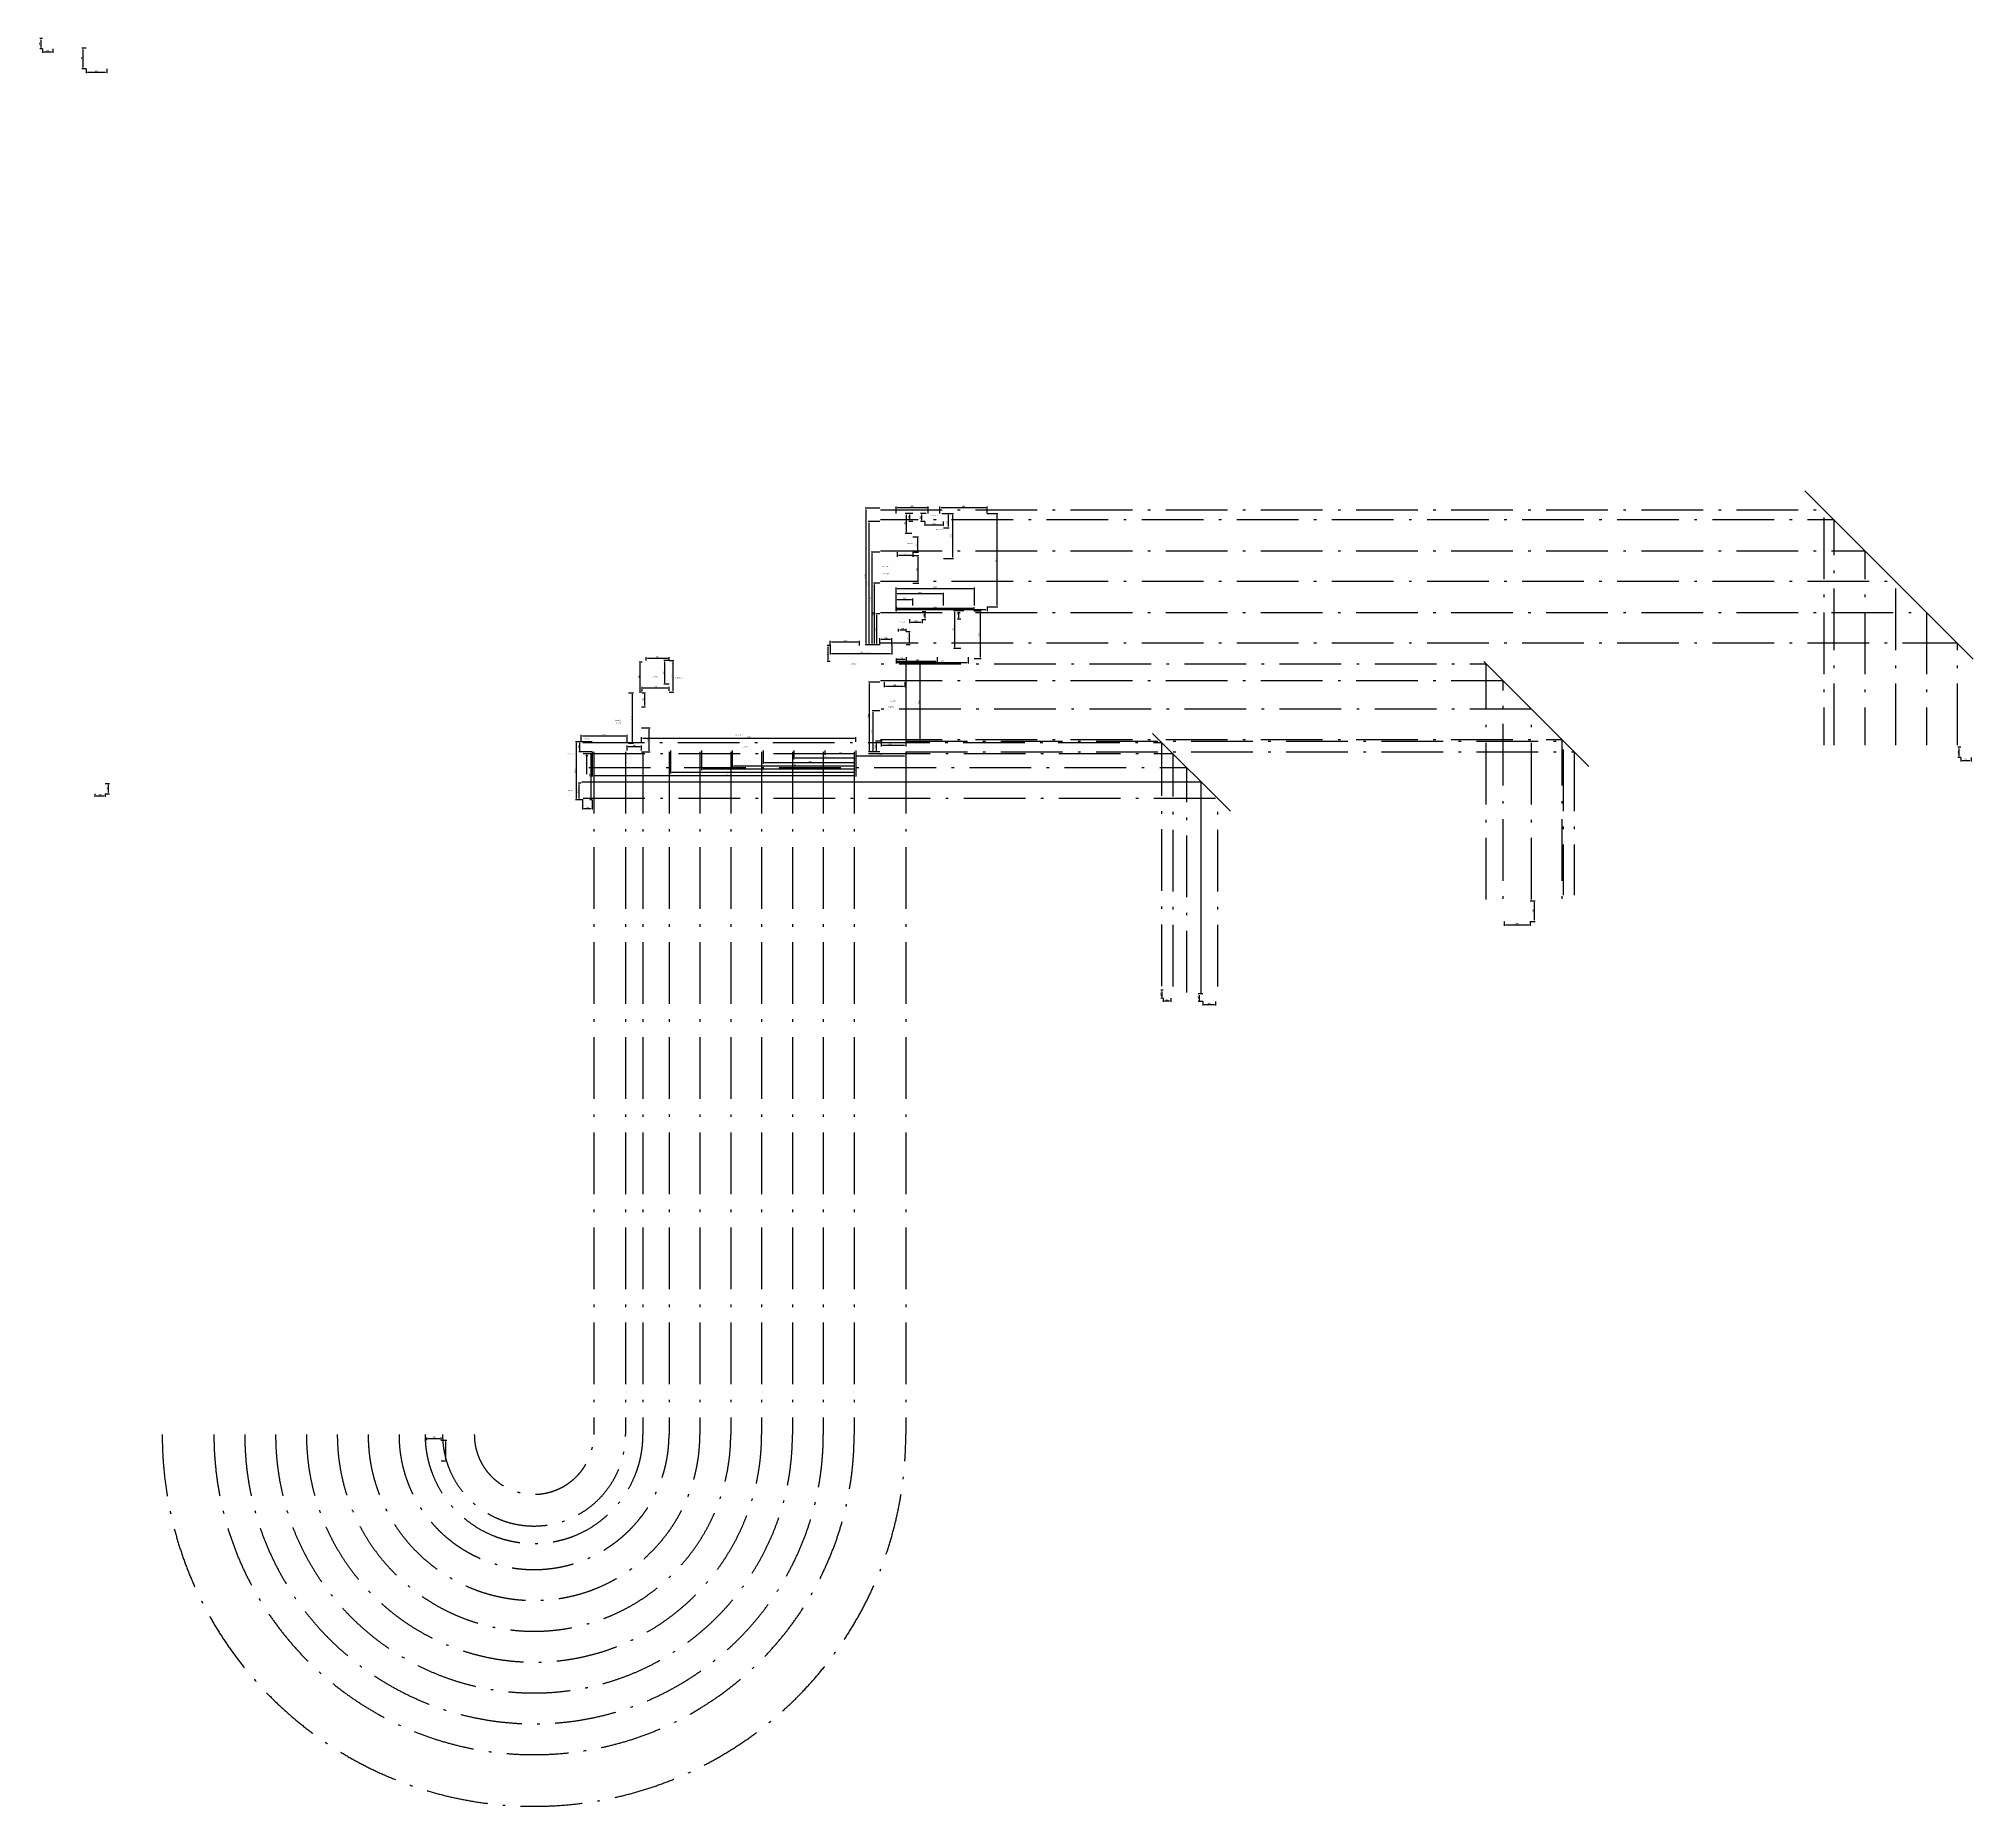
# Model space of a CAD drawing. Header units: millimetres. Extents: x -2864 to 34763, y -11990 to 22396.
import ezdxf
from ezdxf.enums import TextEntityAlignment as Align

# ---------------------------------------------------------------- set-up
doc = ezdxf.new("R2010")
doc.units = ezdxf.units.MM
doc.header["$PDMODE"] = 34
doc.header["$PDSIZE"] = 25
doc.linetypes.add('ACAD_ISO10W100', pattern=[18.5, 12, -3, 0.5, -3])
doc.layers.add('08 Размеры', color=7, linetype='Continuous')
doc.layers.add('100 noprint', color=1, linetype='Continuous', plot=False)
doc.styles.get("Standard").update_dxf_attribs({"font": 'Ubuntu-R.ttf'})
doc.styles.add('ГОСТ-ISOCPEUR', font='isocpeui.ttf', dxfattribs={"width": 0.8})
doc.dimstyles.new('ISO-25', dxfattribs={"dimtxt": 2.5, "dimasz": 2.5, "dimexe": 1.25, "dimexo": 0.625, "dimtad": 1, "dimtxsty": 'Standard', "dimcen": 2.5, "dimadec": 0, "dimazin": 0, "dimtfac": 1, "dimtmove": 0, "dimatfit": 3, "dimfxl": 1, "dimarcsym": 0})

# ---------------------------------------------------------------- blocks, each defined once
blk = doc.blocks.new('*D2299')
at = {"layer": '08 Размеры', "color": 0, "lineweight": -2}
for p, q in [((7714, 8720), (7576, 8720)), ((7596, 7615), (7596, 8695)), ((7696, 7590), (7576, 7590))]:
    blk.add_line(p, q, dxfattribs=at)
at = {"layer": '08 Размеры', "color": 0}
for points in [[(7600, 8695), (7591, 8695), (7596, 8720)], [(7591, 7615), (7600, 7615), (7596, 7590)]]:
    blk.add_solid(points, dxfattribs=at)
at = {"layer": 'Defpoints', "color": 0}
for p in [(7596, 8720), (7714, 8720), (7696, 7590)]:
    blk.add_point(p, dxfattribs=at)
at = {"layer": '08 Размеры', "color": 0, "insert": (7572, 8155), "char_height": 25, "attachment_point": 5, "rotation": 90}
blk.add_mtext('1130', dxfattribs=at)
blk = doc.blocks.new('*D2300')
at = {"layer": '08 Размеры', "color": 0, "lineweight": -2}
for p, q in [((7686, 8720), (7686, 8851)), ((7711, 8831), (8554, 8831)), ((8579, 8720), (8579, 8851))]:
    blk.add_line(p, q, dxfattribs=at)
at = {"layer": '08 Размеры', "color": 0}
for points in [[(7711, 8835), (7711, 8827), (7686, 8831)], [(8554, 8827), (8554, 8835), (8579, 8831)]]:
    blk.add_solid(points, dxfattribs=at)
at = {"layer": 'Defpoints', "color": 0}
for p in [(7686, 8720), (8579, 8831), (8579, 8720)]:
    blk.add_point(p, dxfattribs=at)
at = {"layer": '08 Размеры', "color": 0, "insert": (8132, 8854), "char_height": 25, "attachment_point": 5}
blk.add_mtext('893', dxfattribs=at)
blk = doc.blocks.new('*D2301')
at = {"layer": '08 Размеры', "color": 0, "lineweight": -2}
for p, q in [((7901, 8520), (7853, 8520)), ((7873, 8495), (7873, 7615)), ((7901, 7590), (7853, 7590))]:
    blk.add_line(p, q, dxfattribs=at)
at = {"layer": '08 Размеры', "color": 0}
for points in [[(7877, 8495), (7869, 8495), (7873, 8520)], [(7869, 7615), (7877, 7615), (7873, 7590)]]:
    blk.add_solid(points, dxfattribs=at)
at = {"layer": 'Defpoints', "color": 0}
for p in [(7901, 8520), (7873, 7590), (7901, 7590)]:
    blk.add_point(p, dxfattribs=at)
at = {"layer": '08 Размеры', "color": 0, "insert": (7850, 8068), "char_height": 25, "attachment_point": 5, "rotation": 90}
blk.add_mtext('930', dxfattribs=at)
blk = doc.blocks.new('*D2302')
at = {"layer": '08 Размеры', "color": 0, "lineweight": -2}
for p, q in [((7901, 8520), (7901, 8045)), ((13026, 8520), (13026, 8045)), ((7926, 8065), (13001, 8065))]:
    blk.add_line(p, q, dxfattribs=at)
at = {"layer": '08 Размеры', "color": 0}
for points in [[(7926, 8069), (7926, 8061), (7901, 8065)], [(13001, 8061), (13001, 8069), (13026, 8065)]]:
    blk.add_solid(points, dxfattribs=at)
at = {"layer": 'Defpoints', "color": 0}
for p in [(7901, 8520), (13026, 8520), (13026, 8065)]:
    blk.add_point(p, dxfattribs=at)
at = {"layer": '08 Размеры', "color": 0, "insert": (10493, 8088), "char_height": 25, "attachment_point": 5}
blk.add_mtext('5125', dxfattribs=at)
blk = doc.blocks.new('*D2303')
at = {"layer": '08 Размеры', "color": 0, "lineweight": -2}
for p, q in [((8606, 9670), (8705, 9670)), ((8685, 8718), (8685, 9645)), ((8606, 8693), (8705, 8693))]:
    blk.add_line(p, q, dxfattribs=at)
at = {"layer": '08 Размеры', "color": 0}
for points in [[(8689, 9645), (8681, 9645), (8685, 9670)], [(8681, 8718), (8689, 8718), (8685, 8693)]]:
    blk.add_solid(points, dxfattribs=at)
at = {"layer": 'Defpoints', "color": 0}
for p in [(8606, 9670), (8685, 9670), (8606, 8693)]:
    blk.add_point(p, dxfattribs=at)
at = {"layer": '08 Размеры', "color": 0, "insert": (8662, 9182), "char_height": 25, "attachment_point": 5, "rotation": 90}
blk.add_mtext('977', dxfattribs=at)
blk = doc.blocks.new('*D2304')
at = {"layer": '08 Размеры', "color": 0, "lineweight": -2}
for p, q in [((8859, 8720), (8859, 8808)), ((8884, 8788), (13001, 8788)), ((13026, 8720), (13026, 8808))]:
    blk.add_line(p, q, dxfattribs=at)
at = {"layer": '08 Размеры', "color": 0}
for points in [[(8884, 8792), (8884, 8784), (8859, 8788)], [(13001, 8784), (13001, 8792), (13026, 8788)]]:
    blk.add_solid(points, dxfattribs=at)
at = {"layer": 'Defpoints', "color": 0}
for p in [(8859, 8720), (13026, 8788), (13026, 8720)]:
    blk.add_point(p, dxfattribs=at)
at = {"layer": '08 Размеры', "color": 0, "insert": (10942, 8811), "char_height": 25, "attachment_point": 5}
blk.add_mtext('4168', dxfattribs=at)
blk = doc.blocks.new('*D2305')
at = {"layer": '08 Размеры', "color": 0, "lineweight": -2}
for p, q in [((14001, 10260), (14299, 10260)), ((14279, 8745), (14279, 10235)), ((14001, 8720), (14299, 8720))]:
    blk.add_line(p, q, dxfattribs=at)
at = {"layer": '08 Размеры', "color": 0}
for points in [[(14284, 10235), (14275, 10235), (14279, 10260)], [(14275, 8745), (14284, 8745), (14279, 8720)]]:
    blk.add_solid(points, dxfattribs=at)
at = {"layer": 'Defpoints', "color": 0}
for p in [(14001, 10260), (14279, 10260), (14001, 8720)]:
    blk.add_point(p, dxfattribs=at)
at = {"layer": '08 Размеры', "color": 0, "insert": (14256, 9490), "char_height": 25, "attachment_point": 5, "rotation": 90}
blk.add_mtext('1540', dxfattribs=at)
blk = doc.blocks.new('*D2306')
at = {"layer": '08 Размеры', "color": 0, "lineweight": -2}
for p, q in [((12531, 10605), (12531, 10418)), ((13731, 10605), (13731, 10418)), ((12556, 10438), (13706, 10438))]:
    blk.add_line(p, q, dxfattribs=at)
at = {"layer": '08 Размеры', "color": 0}
for points in [[(12556, 10442), (12556, 10433), (12531, 10438)], [(13706, 10433), (13706, 10442), (13731, 10438)]]:
    blk.add_solid(points, dxfattribs=at)
at = {"layer": 'Defpoints', "color": 0}
for p in [(12531, 10605), (13731, 10605), (13731, 10438)]:
    blk.add_point(p, dxfattribs=at)
at = {"layer": '08 Размеры', "color": 0, "insert": (13131, 10461), "char_height": 25, "attachment_point": 5}
blk.add_mtext('1200', dxfattribs=at)
blk = doc.blocks.new('*D2307')
at = {"layer": '08 Размеры', "color": 0, "lineweight": -2}
for p, q in [((13494, 13260), (13213, 13260)), ((13233, 10630), (13233, 13235)), ((13494, 10605), (13213, 10605))]:
    blk.add_line(p, q, dxfattribs=at)
at = {"layer": '08 Размеры', "color": 0}
for points in [[(13237, 13235), (13229, 13235), (13233, 13260)], [(13229, 10630), (13237, 10630), (13233, 10605)]]:
    blk.add_solid(points, dxfattribs=at)
at = {"layer": 'Defpoints', "color": 0}
for p in [(13233, 13260), (13494, 13260), (13494, 10605)]:
    blk.add_point(p, dxfattribs=at)
at = {"layer": '08 Размеры', "color": 0, "insert": (13210, 11933), "char_height": 25, "attachment_point": 5, "rotation": 90}
blk.add_mtext('2655', dxfattribs=at)
blk = doc.blocks.new('*D2308')
at = {"layer": '08 Размеры', "color": 0, "lineweight": -2}
for p, q in [((7714, 7590), (7714, 7401)), ((7901, 7590), (7901, 7401)), ((7739, 7421), (7876, 7421))]:
    blk.add_line(p, q, dxfattribs=at)
at = {"layer": '08 Размеры', "color": 0}
for points in [[(7739, 7425), (7739, 7417), (7714, 7421)], [(7876, 7417), (7876, 7425), (7901, 7421)]]:
    blk.add_solid(points, dxfattribs=at)
at = {"layer": 'Defpoints', "color": 0}
for p in [(7714, 7590), (7901, 7590), (7901, 7421)]:
    blk.add_point(p, dxfattribs=at)
at = {"layer": '08 Размеры', "color": 0, "insert": (7807, 7444), "char_height": 25, "attachment_point": 5}
blk.add_mtext('188', dxfattribs=at)
blk = doc.blocks.new('*D2309')
at = {"layer": '08 Размеры', "color": 0, "lineweight": -2}
for p, q in [((7686, 7910), (7626, 7910)), ((7723, 7590), (7626, 7590)), ((7646, 7615), (7646, 7885))]:
    blk.add_line(p, q, dxfattribs=at)
at = {"layer": '08 Размеры', "color": 0}
for points in [[(7650, 7885), (7642, 7885), (7646, 7910)], [(7642, 7615), (7650, 7615), (7646, 7590)]]:
    blk.add_solid(points, dxfattribs=at)
at = {"layer": 'Defpoints', "color": 0}
for p in [(7646, 7910), (7686, 7910), (7723, 7590)]:
    blk.add_point(p, dxfattribs=at)
at = {"layer": '08 Размеры', "color": 0, "insert": (7623, 7750), "char_height": 25, "attachment_point": 5, "rotation": 90}
blk.add_mtext('320', dxfattribs=at)
blk = doc.blocks.new('*D2310')
at = {"layer": '08 Размеры', "color": 0, "lineweight": -2}
for p, q in [((7901, 8720), (7644, 8720)), ((7664, 8545), (7664, 8695)), ((7901, 8520), (7644, 8520))]:
    blk.add_line(p, q, dxfattribs=at)
at = {"layer": '08 Размеры', "color": 0}
for points in [[(7668, 8695), (7660, 8695), (7664, 8720)], [(7660, 8545), (7668, 8545), (7664, 8520)]]:
    blk.add_solid(points, dxfattribs=at)
at = {"layer": 'Defpoints', "color": 0}
for p in [(7664, 8720), (7901, 8720), (7901, 8520)]:
    blk.add_point(p, dxfattribs=at)
at = {"layer": '08 Размеры', "color": 0, "insert": (7641, 8620), "char_height": 25, "attachment_point": 5, "rotation": 90}
blk.add_mtext('200', dxfattribs=at)
blk = doc.blocks.new('*D2312')
at = {"layer": '08 Размеры', "color": 0, "lineweight": -2}
for p, q in [((8579, 8548), (8579, 8648)), ((8604, 8628), (8834, 8628)), ((8859, 8548), (8859, 8648))]:
    blk.add_line(p, q, dxfattribs=at)
at = {"layer": '08 Размеры', "color": 0}
for points in [[(8604, 8632), (8604, 8624), (8579, 8628)], [(8834, 8624), (8834, 8632), (8859, 8628)]]:
    blk.add_solid(points, dxfattribs=at)
at = {"layer": 'Defpoints', "color": 0}
for p in [(8579, 8548), (8859, 8628), (8859, 8548)]:
    blk.add_point(p, dxfattribs=at)
at = {"layer": '08 Размеры', "color": 0, "insert": (8719, 8651), "char_height": 25, "attachment_point": 5}
blk.add_mtext('280', dxfattribs=at)
blk = doc.blocks.new('*D2313')
at = {"layer": '08 Размеры', "color": 0, "lineweight": -2}
for p, q in [((13026, 8548), (13026, 8420)), ((13976, 8440), (13051, 8440)), ((14001, 8520), (14001, 8420))]:
    blk.add_line(p, q, dxfattribs=at)
at = {"layer": '08 Размеры', "color": 0}
for points in [[(13051, 8444), (13051, 8436), (13026, 8440)], [(13976, 8436), (13976, 8444), (14001, 8440)]]:
    blk.add_solid(points, dxfattribs=at)
at = {"layer": 'Defpoints', "color": 0}
for p in [(13026, 8548), (13026, 8440), (14001, 8520)]:
    blk.add_point(p, dxfattribs=at)
at = {"layer": '08 Размеры', "color": 0, "insert": (13514, 8463), "char_height": 25, "attachment_point": 5}
blk.add_mtext('975', dxfattribs=at)
blk = doc.blocks.new('*D2314')
at = {"layer": '08 Размеры', "color": 0, "lineweight": -2}
for p, q in [((12426, 8548), (12426, 8461)), ((13001, 8481), (12451, 8481)), ((13026, 8548), (13026, 8461))]:
    blk.add_line(p, q, dxfattribs=at)
at = {"layer": '08 Размеры', "color": 0}
for points in [[(12451, 8485), (12451, 8476), (12426, 8481)], [(13001, 8476), (13001, 8485), (13026, 8481)]]:
    blk.add_solid(points, dxfattribs=at)
at = {"layer": 'Defpoints', "color": 0}
for p in [(12426, 8548), (12426, 8481), (13026, 8548)]:
    blk.add_point(p, dxfattribs=at)
at = {"layer": '08 Размеры', "color": 0, "insert": (12726, 8504), "char_height": 25, "attachment_point": 5}
blk.add_mtext('600', dxfattribs=at)
blk = doc.blocks.new('*D2315')
at = {"layer": '08 Размеры', "color": 0, "lineweight": -2}
for p, q in [((11826, 8548), (11826, 8378)), ((13001, 8398), (11851, 8398)), ((13026, 8548), (13026, 8378))]:
    blk.add_line(p, q, dxfattribs=at)
at = {"layer": '08 Размеры', "color": 0}
for points in [[(11851, 8403), (11851, 8394), (11826, 8398)], [(13001, 8394), (13001, 8403), (13026, 8398)]]:
    blk.add_solid(points, dxfattribs=at)
at = {"layer": 'Defpoints', "color": 0}
for p in [(11826, 8548), (11826, 8398), (13026, 8548)]:
    blk.add_point(p, dxfattribs=at)
at = {"layer": '08 Размеры', "color": 0, "insert": (12426, 8421), "char_height": 25, "attachment_point": 5}
blk.add_mtext('1200', dxfattribs=at)
blk = doc.blocks.new('*D2316')
at = {"layer": '08 Размеры', "color": 0, "lineweight": -2}
for p, q in [((11226, 8548), (11226, 8291)), ((13001, 8311), (11251, 8311)), ((13026, 8548), (13026, 8291))]:
    blk.add_line(p, q, dxfattribs=at)
at = {"layer": '08 Размеры', "color": 0}
for points in [[(11251, 8315), (11251, 8307), (11226, 8311)], [(13001, 8307), (13001, 8315), (13026, 8311)]]:
    blk.add_solid(points, dxfattribs=at)
at = {"layer": 'Defpoints', "color": 0}
for p in [(11226, 8548), (11226, 8311), (13026, 8548)]:
    blk.add_point(p, dxfattribs=at)
at = {"layer": '08 Размеры', "color": 0, "insert": (12126, 8334), "char_height": 25, "attachment_point": 5}
blk.add_mtext('1800', dxfattribs=at)
blk = doc.blocks.new('*D2317')
at = {"layer": '08 Размеры', "color": 0, "lineweight": -2}
for p, q in [((10626, 8548), (10626, 8221)), ((13026, 8548), (13026, 8221)), ((13001, 8241), (10651, 8241))]:
    blk.add_line(p, q, dxfattribs=at)
at = {"layer": '08 Размеры', "color": 0}
for points in [[(10651, 8245), (10651, 8237), (10626, 8241)], [(13001, 8237), (13001, 8245), (13026, 8241)]]:
    blk.add_solid(points, dxfattribs=at)
at = {"layer": 'Defpoints', "color": 0}
for p in [(10626, 8548), (13026, 8548), (10626, 8241)]:
    blk.add_point(p, dxfattribs=at)
at = {"layer": '08 Размеры', "color": 0, "insert": (11826, 8264), "char_height": 25, "attachment_point": 5}
blk.add_mtext('2400', dxfattribs=at)
blk = doc.blocks.new('*D2318')
at = {"layer": '08 Размеры', "color": 0, "lineweight": -2}
for p, q in [((10026, 8548), (10026, 8165)), ((13026, 8548), (13026, 8165)), ((13001, 8185), (10051, 8185))]:
    blk.add_line(p, q, dxfattribs=at)
at = {"layer": '08 Размеры', "color": 0}
for points in [[(10051, 8189), (10051, 8180), (10026, 8185)], [(13001, 8180), (13001, 8189), (13026, 8185)]]:
    blk.add_solid(points, dxfattribs=at)
at = {"layer": 'Defpoints', "color": 0}
for p in [(10026, 8548), (13026, 8548), (10026, 8185)]:
    blk.add_point(p, dxfattribs=at)
at = {"layer": '08 Размеры', "color": 0, "insert": (11526, 8208), "char_height": 25, "attachment_point": 5}
blk.add_mtext('3000', dxfattribs=at)
blk = doc.blocks.new('*D2319')
at = {"layer": '08 Размеры', "color": 0, "lineweight": -2}
for p, q in [((9426, 8548), (9426, 8098)), ((13026, 8548), (13026, 8098)), ((13001, 8118), (9451, 8118))]:
    blk.add_line(p, q, dxfattribs=at)
at = {"layer": '08 Размеры', "color": 0}
for points in [[(9451, 8122), (9451, 8114), (9426, 8118)], [(13001, 8114), (13001, 8122), (13026, 8118)]]:
    blk.add_solid(points, dxfattribs=at)
at = {"layer": 'Defpoints', "color": 0}
for p in [(9426, 8548), (13026, 8548), (9426, 8118)]:
    blk.add_point(p, dxfattribs=at)
at = {"layer": '08 Размеры', "color": 0, "insert": (11226, 8141), "char_height": 25, "attachment_point": 5}
blk.add_mtext('3600', dxfattribs=at)
blk = doc.blocks.new('*D2320')
at = {"layer": '08 Размеры', "color": 0, "lineweight": -2}
for p, q in [((8871, 9670), (8941, 9670)), ((8921, 9645), (8921, 9425)), ((8859, 9400), (8941, 9400))]:
    blk.add_line(p, q, dxfattribs=at)
at = {"layer": '08 Размеры', "color": 0}
for points in [[(8925, 9645), (8917, 9645), (8921, 9670)], [(8917, 9425), (8925, 9425), (8921, 9400)]]:
    blk.add_solid(points, dxfattribs=at)
at = {"layer": 'Defpoints', "color": 0}
for p in [(8871, 9670), (8859, 9400), (8921, 9400)]:
    blk.add_point(p, dxfattribs=at)
at = {"layer": '08 Размеры', "color": 0, "insert": (8898, 9535), "char_height": 25, "attachment_point": 5, "rotation": 90}
blk.add_mtext('270', dxfattribs=at)
blk = doc.blocks.new('*D2321')
at = {"layer": '08 Размеры', "color": 0, "lineweight": -2}
for p, q in [((8859, 8990), (9032, 8990)), ((9012, 8545), (9012, 8965)), ((8859, 8520), (9032, 8520))]:
    blk.add_line(p, q, dxfattribs=at)
at = {"layer": '08 Размеры', "color": 0}
for points in [[(9016, 8965), (9008, 8965), (9012, 8990)], [(9008, 8545), (9016, 8545), (9012, 8520)]]:
    blk.add_solid(points, dxfattribs=at)
at = {"layer": 'Defpoints', "color": 0}
for p in [(8859, 8990), (9012, 8990), (8859, 8520)]:
    blk.add_point(p, dxfattribs=at)
at = {"layer": '08 Размеры', "color": 0, "insert": (8989, 8750), "char_height": 25, "attachment_point": 5, "rotation": 90}
blk.add_mtext('470', dxfattribs=at)
blk = doc.blocks.new('*D2322')
at = {"layer": '08 Размеры', "color": 0, "lineweight": -2}
for p, q in [((8951, 10300), (8951, 10365)), ((8976, 10345), (9373, 10345)), ((9398, 10300), (9398, 10365))]:
    blk.add_line(p, q, dxfattribs=at)
at = {"layer": '08 Размеры', "color": 0}
for points in [[(8976, 10349), (8976, 10341), (8951, 10345)], [(9373, 10341), (9373, 10349), (9398, 10345)]]:
    blk.add_solid(points, dxfattribs=at)
at = {"layer": 'Defpoints', "color": 0}
for p in [(8951, 10300), (9398, 10345), (9398, 10300)]:
    blk.add_point(p, dxfattribs=at)
at = {"layer": '08 Размеры', "color": 0, "insert": (9175, 10368), "char_height": 25, "attachment_point": 5}
blk.add_mtext('447', dxfattribs=at)
blk = doc.blocks.new('*D2323')
at = {"layer": '08 Размеры', "color": 0, "lineweight": -2}
for p, q in [((8871, 9710), (8871, 9785)), ((9398, 9710), (9398, 9785)), ((8896, 9765), (9373, 9765))]:
    blk.add_line(p, q, dxfattribs=at)
at = {"layer": '08 Размеры', "color": 0}
for points in [[(8896, 9769), (8896, 9761), (8871, 9765)], [(9373, 9761), (9373, 9769), (9398, 9765)]]:
    blk.add_solid(points, dxfattribs=at)
at = {"layer": 'Defpoints', "color": 0}
for p in [(8871, 9710), (9398, 9765), (9398, 9710)]:
    blk.add_point(p, dxfattribs=at)
at = {"layer": '08 Размеры', "color": 0, "insert": (9135, 9788), "char_height": 25, "attachment_point": 5}
blk.add_mtext('527', dxfattribs=at)
blk = doc.blocks.new('*D2324')
at = {"layer": '08 Размеры', "color": 0, "lineweight": -2}
for p, q in [((8871, 10270), (8812, 10270)), ((8832, 9708), (8832, 10245)), ((8871, 9683), (8812, 9683))]:
    blk.add_line(p, q, dxfattribs=at)
at = {"layer": '08 Размеры', "color": 0}
for points in [[(8836, 10245), (8828, 10245), (8832, 10270)], [(8828, 9708), (8836, 9708), (8832, 9683)]]:
    blk.add_solid(points, dxfattribs=at)
at = {"layer": 'Defpoints', "color": 0}
for p in [(8832, 10270), (8871, 10270), (8871, 9683)]:
    blk.add_point(p, dxfattribs=at)
at = {"layer": '08 Размеры', "color": 0, "insert": (8809, 9976), "char_height": 25, "attachment_point": 5, "rotation": 90}
blk.add_mtext('588', dxfattribs=at)
blk = doc.blocks.new('*D2325')
at = {"layer": '08 Размеры', "color": 0, "lineweight": -2}
for p, q in [((13541, 8733), (13410, 8733)), ((13430, 8545), (13430, 8708)), ((13494, 8520), (13410, 8520))]:
    blk.add_line(p, q, dxfattribs=at)
at = {"layer": '08 Размеры', "color": 0}
for points in [[(13434, 8708), (13426, 8708), (13430, 8733)], [(13426, 8545), (13434, 8545), (13430, 8520)]]:
    blk.add_solid(points, dxfattribs=at)
at = {"layer": 'Defpoints', "color": 0}
for p in [(13430, 8733), (13541, 8733), (13494, 8520)]:
    blk.add_point(p, dxfattribs=at)
at = {"layer": '08 Размеры', "color": 0, "insert": (13407, 8620), "char_height": 25, "attachment_point": 5, "rotation": 90}
blk.add_mtext('213', dxfattribs=at)
blk = doc.blocks.new('*D2326')
at = {"layer": '08 Размеры', "color": 0, "lineweight": -2}
for p, q in [((13494, 9320), (13347, 9320)), ((13367, 8545), (13367, 9295)), ((13494, 8520), (13347, 8520))]:
    blk.add_line(p, q, dxfattribs=at)
at = {"layer": '08 Размеры', "color": 0}
for points in [[(13371, 9295), (13363, 9295), (13367, 9320)], [(13363, 8545), (13371, 8545), (13367, 8520)]]:
    blk.add_solid(points, dxfattribs=at)
at = {"layer": 'Defpoints', "color": 0}
for p in [(13367, 9320), (13494, 9320), (13494, 8520)]:
    blk.add_point(p, dxfattribs=at)
at = {"layer": '08 Размеры', "color": 0, "insert": (13344, 8920), "char_height": 25, "attachment_point": 5, "rotation": 90}
blk.add_mtext('800', dxfattribs=at)
blk = doc.blocks.new('*D2327')
at = {"layer": '08 Размеры', "color": 0, "lineweight": -2}
for p, q in [((13494, 9880), (13275, 9880)), ((13295, 8545), (13295, 9855)), ((13494, 8520), (13275, 8520))]:
    blk.add_line(p, q, dxfattribs=at)
at = {"layer": '08 Размеры', "color": 0}
for points in [[(13299, 9855), (13291, 9855), (13295, 9880)], [(13291, 8545), (13299, 8545), (13295, 8520)]]:
    blk.add_solid(points, dxfattribs=at)
at = {"layer": 'Defpoints', "color": 0}
for p in [(13295, 9880), (13494, 9880), (13494, 8520)]:
    blk.add_point(p, dxfattribs=at)
at = {"layer": '08 Размеры', "color": 0, "insert": (13272, 9220), "char_height": 25, "attachment_point": 5, "rotation": 90}
blk.add_mtext('1360', dxfattribs=at)
blk = doc.blocks.new('*D2328')
at = {"layer": '08 Размеры', "color": 0, "lineweight": -2}
for p, q in [((12531, 10605), (12531, 10682)), ((12556, 10662), (13076, 10662)), ((13101, 10593), (13101, 10682))]:
    blk.add_line(p, q, dxfattribs=at)
at = {"layer": '08 Размеры', "color": 0}
for points in [[(12556, 10667), (12556, 10658), (12531, 10662)], [(13076, 10658), (13076, 10667), (13101, 10662)]]:
    blk.add_solid(points, dxfattribs=at)
at = {"layer": 'Defpoints', "color": 0}
for p in [(12531, 10605), (13101, 10662), (13101, 10593)]:
    blk.add_point(p, dxfattribs=at)
at = {"layer": '08 Размеры', "color": 0, "insert": (12816, 10685), "char_height": 25, "attachment_point": 5}
blk.add_mtext('570', dxfattribs=at)
blk = doc.blocks.new('*D2329')
at = {"layer": '08 Размеры', "color": 0, "lineweight": -2}
for p, q in [((12531, 10593), (12474, 10593)), ((12494, 10308), (12494, 10568)), ((12531, 10283), (12474, 10283))]:
    blk.add_line(p, q, dxfattribs=at)
at = {"layer": '08 Размеры', "color": 0}
for points in [[(12499, 10568), (12490, 10568), (12494, 10593)], [(12490, 10308), (12499, 10308), (12494, 10283)]]:
    blk.add_solid(points, dxfattribs=at)
at = {"layer": 'Defpoints', "color": 0}
for p in [(12494, 10593), (12531, 10593), (12531, 10283)]:
    blk.add_point(p, dxfattribs=at)
at = {"layer": '08 Размеры', "color": 0, "insert": (12471, 10438), "char_height": 25, "attachment_point": 5, "rotation": 90}
blk.add_mtext('310', dxfattribs=at)
blk = doc.blocks.new('*D2330')
at = {"layer": '08 Размеры', "color": 0, "lineweight": -2}
for p, q in [((14001, 10260), (14001, 8628)), ((13520, 8733), (13520, 8628)), ((13976, 8648), (13545, 8648))]:
    blk.add_line(p, q, dxfattribs=at)
at = {"layer": '08 Размеры', "color": 0}
for points in [[(13545, 8653), (13545, 8644), (13520, 8648)], [(13976, 8644), (13976, 8653), (14001, 8648)]]:
    blk.add_solid(points, dxfattribs=at)
at = {"layer": 'Defpoints', "color": 0}
for p in [(14001, 10260), (13520, 8733), (13520, 8648)]:
    blk.add_point(p, dxfattribs=at)
at = {"layer": '08 Размеры', "color": 0, "insert": (13697, 8671), "char_height": 25, "attachment_point": 5}
blk.add_mtext('481', dxfattribs=at)
blk = doc.blocks.new('*D2331')
at = {"layer": '08 Размеры', "color": 0, "lineweight": -2}
for p, q in [((13494, 10605), (13494, 10733)), ((13519, 10713), (13706, 10713)), ((13731, 10605), (13731, 10733))]:
    blk.add_line(p, q, dxfattribs=at)
at = {"layer": '08 Размеры', "color": 0}
for points in [[(13519, 10717), (13519, 10709), (13494, 10713)], [(13706, 10709), (13706, 10717), (13731, 10713)]]:
    blk.add_solid(points, dxfattribs=at)
at = {"layer": 'Defpoints', "color": 0}
for p in [(13494, 10605), (13731, 10713), (13731, 10605)]:
    blk.add_point(p, dxfattribs=at)
at = {"layer": '08 Размеры', "color": 0, "insert": (13612, 10736), "char_height": 25, "attachment_point": 5}
blk.add_mtext('238', dxfattribs=at)
blk = doc.blocks.new('*D2332')
at = {"layer": '08 Размеры', "color": 0, "lineweight": -2}
for p, q in [((13494, 11205), (13419, 11205)), ((13439, 10630), (13439, 11180)), ((13494, 10605), (13419, 10605))]:
    blk.add_line(p, q, dxfattribs=at)
at = {"layer": '08 Размеры', "color": 0}
for points in [[(13443, 11180), (13435, 11180), (13439, 11205)], [(13435, 10630), (13443, 10630), (13439, 10605)]]:
    blk.add_solid(points, dxfattribs=at)
at = {"layer": 'Defpoints', "color": 0}
for p in [(13439, 11205), (13494, 11205), (13494, 10605)]:
    blk.add_point(p, dxfattribs=at)
at = {"layer": '08 Размеры', "color": 0, "insert": (13416, 10905), "char_height": 25, "attachment_point": 5, "rotation": 90}
blk.add_mtext('600', dxfattribs=at)
blk = doc.blocks.new('*D2333')
at = {"layer": '08 Размеры', "color": 0, "lineweight": -2}
for p, q in [((13494, 11805), (13373, 11805)), ((13393, 10630), (13393, 11780)), ((13494, 10605), (13373, 10605))]:
    blk.add_line(p, q, dxfattribs=at)
at = {"layer": '08 Размеры', "color": 0}
for points in [[(13397, 11780), (13389, 11780), (13393, 11805)], [(13389, 10630), (13397, 10630), (13393, 10605)]]:
    blk.add_solid(points, dxfattribs=at)
at = {"layer": 'Defpoints', "color": 0}
for p in [(13393, 11805), (13494, 11805), (13494, 10605)]:
    blk.add_point(p, dxfattribs=at)
at = {"layer": '08 Размеры', "color": 0, "insert": (13370, 11205), "char_height": 25, "attachment_point": 5, "rotation": 90}
blk.add_mtext('1200', dxfattribs=at)
blk = doc.blocks.new('*D2334')
at = {"layer": '08 Размеры', "color": 0, "lineweight": -2}
for p, q in [((13494, 12405), (13327, 12405)), ((13347, 10630), (13347, 12380)), ((13494, 10605), (13327, 10605))]:
    blk.add_line(p, q, dxfattribs=at)
at = {"layer": '08 Размеры', "color": 0}
for points in [[(13351, 12380), (13343, 12380), (13347, 12405)], [(13343, 10630), (13351, 10630), (13347, 10605)]]:
    blk.add_solid(points, dxfattribs=at)
at = {"layer": 'Defpoints', "color": 0}
for p in [(13347, 12405), (13494, 12405), (13494, 10605)]:
    blk.add_point(p, dxfattribs=at)
at = {"layer": '08 Размеры', "color": 0, "insert": (13324, 11505), "char_height": 25, "attachment_point": 5, "rotation": 90}
blk.add_mtext('1800', dxfattribs=at)
blk = doc.blocks.new('*D2335')
at = {"layer": '08 Размеры', "color": 0, "lineweight": -2}
for p, q in [((13494, 13005), (13268, 13005)), ((13288, 10630), (13288, 12980)), ((13494, 10605), (13268, 10605))]:
    blk.add_line(p, q, dxfattribs=at)
at = {"layer": '08 Размеры', "color": 0}
for points in [[(13293, 12980), (13284, 12980), (13288, 13005)], [(13284, 10630), (13293, 10630), (13288, 10605)]]:
    blk.add_solid(points, dxfattribs=at)
at = {"layer": 'Defpoints', "color": 0}
for p in [(13288, 13005), (13494, 13005), (13494, 10605)]:
    blk.add_point(p, dxfattribs=at)
at = {"layer": '08 Размеры', "color": 0, "insert": (13265, 11805), "char_height": 25, "attachment_point": 5, "rotation": 90}
blk.add_mtext('2400', dxfattribs=at)
blk = doc.blocks.new('*D2336')
at = {"layer": '08 Размеры', "color": 0, "lineweight": -2}
for p, q in [((9398, 10300), (9293, 10300)), ((9313, 9865), (9313, 10275)), ((9398, 9840), (9293, 9840))]:
    blk.add_line(p, q, dxfattribs=at)
at = {"layer": '08 Размеры', "color": 0}
for points in [[(9317, 10275), (9309, 10275), (9313, 10300)], [(9309, 9865), (9317, 9865), (9313, 9840)]]:
    blk.add_solid(points, dxfattribs=at)
at = {"layer": 'Defpoints', "color": 0}
for p in [(9313, 10300), (9398, 10300), (9398, 9840)]:
    blk.add_point(p, dxfattribs=at)
at = {"layer": '08 Размеры', "color": 0, "insert": (9290, 10070), "char_height": 25, "attachment_point": 5, "rotation": 90}
blk.add_mtext('460', dxfattribs=at)
blk = doc.blocks.new('*D2337')
at = {"layer": '08 Размеры', "color": 0, "lineweight": -2}
for p, q in [((13581, 9880), (13581, 9778)), ((13606, 9798), (13956, 9798)), ((13981, 9880), (13981, 9778))]:
    blk.add_line(p, q, dxfattribs=at)
at = {"layer": '08 Размеры', "color": 0}
for points in [[(13606, 9803), (13606, 9794), (13581, 9798)], [(13956, 9794), (13956, 9803), (13981, 9798)]]:
    blk.add_solid(points, dxfattribs=at)
at = {"layer": 'Defpoints', "color": 0}
for p in [(13581, 9880), (13981, 9880), (13981, 9798)]:
    blk.add_point(p, dxfattribs=at)
at = {"layer": '08 Размеры', "color": 0, "insert": (13781, 9821), "char_height": 25, "attachment_point": 5}
blk.add_mtext('400', dxfattribs=at)
blk = doc.blocks.new('*D2338')
at = {"layer": '08 Размеры', "color": 0, "lineweight": -2}
for p, q in [((9398, 10300), (9487, 10300)), ((9467, 10275), (9467, 9708)), ((9398, 9683), (9487, 9683))]:
    blk.add_line(p, q, dxfattribs=at)
at = {"layer": '08 Размеры', "color": 0}
for points in [[(9471, 10275), (9463, 10275), (9467, 10300)], [(9463, 9708), (9471, 9708), (9467, 9683)]]:
    blk.add_solid(points, dxfattribs=at)
at = {"layer": 'Defpoints', "color": 0}
for p in [(9398, 10300), (9398, 9683), (9467, 9683)]:
    blk.add_point(p, dxfattribs=at)
at = {"layer": '08 Размеры', "color": 0, "insert": (9444, 9991), "char_height": 25, "attachment_point": 5, "rotation": 90}
blk.add_mtext('618', dxfattribs=at)
blk = doc.blocks.new('*D2353')
at = {"layer": '08 Размеры', "color": 0, "lineweight": -2}
for p, q in [((13811, 13160), (13811, 13296)), ((13836, 13276), (14414, 13276)), ((14439, 13160), (14439, 13296))]:
    blk.add_line(p, q, dxfattribs=at)
at = {"layer": '08 Размеры', "color": 0}
for points in [[(13836, 13280), (13836, 13272), (13811, 13276)], [(14414, 13272), (14414, 13280), (14439, 13276)]]:
    blk.add_solid(points, dxfattribs=at)
at = {"layer": 'Defpoints', "color": 0}
for p in [(14439, 13276), (13811, 13160), (14439, 13160)]:
    blk.add_point(p, dxfattribs=at)
at = {"layer": '08 Размеры', "color": 0, "insert": (14125, 13299), "char_height": 25, "attachment_point": 5}
blk.add_mtext('628', dxfattribs=at)
blk = doc.blocks.new('*D2354')
at = {"layer": '08 Размеры', "color": 0, "lineweight": -2}
for p, q in [((14400, 13160), (14285, 13160)), ((14373, 13001), (14285, 13001)), ((14305, 13135), (14305, 13026))]:
    blk.add_line(p, q, dxfattribs=at)
at = {"layer": '08 Размеры', "color": 0}
for points in [[(14309, 13135), (14301, 13135), (14305, 13160)], [(14301, 13026), (14309, 13026), (14305, 13001)]]:
    blk.add_solid(points, dxfattribs=at)
at = {"layer": 'Defpoints', "color": 0}
for p in [(14305, 13001), (14373, 13001), (14400, 13160)]:
    blk.add_point(p, dxfattribs=at)
at = {"layer": '08 Размеры', "color": 0, "insert": (14282, 13080), "char_height": 25, "attachment_point": 5, "rotation": 90}
blk.add_mtext('160', dxfattribs=at)
blk = doc.blocks.new('*D2355')
at = {"layer": '08 Размеры', "color": 0, "lineweight": -2}
for p, q in [((14372, 13001), (14372, 12920)), ((14397, 12940), (14705, 12940)), ((14730, 13001), (14730, 12920))]:
    blk.add_line(p, q, dxfattribs=at)
at = {"layer": '08 Размеры', "color": 0}
for points in [[(14397, 12944), (14397, 12936), (14372, 12940)], [(14705, 12936), (14705, 12944), (14730, 12940)]]:
    blk.add_solid(points, dxfattribs=at)
at = {"layer": 'Defpoints', "color": 0}
for p in [(14372, 13001), (14730, 13001), (14730, 12940)]:
    blk.add_point(p, dxfattribs=at)
at = {"layer": '08 Размеры', "color": 0, "insert": (14551, 12963), "char_height": 25, "attachment_point": 5}
blk.add_mtext('358', dxfattribs=at)
blk = doc.blocks.new('*D2356')
at = {"layer": '08 Размеры', "color": 0, "lineweight": -2}
for p, q in [((14663, 13160), (14663, 13296)), ((14688, 13276), (15556, 13276)), ((15581, 13160), (15581, 13296))]:
    blk.add_line(p, q, dxfattribs=at)
at = {"layer": '08 Размеры', "color": 0}
for points in [[(14688, 13280), (14688, 13272), (14663, 13276)], [(15556, 13272), (15556, 13280), (15581, 13276)]]:
    blk.add_solid(points, dxfattribs=at)
at = {"layer": 'Defpoints', "color": 0}
for p in [(15581, 13276), (14663, 13160), (15581, 13160)]:
    blk.add_point(p, dxfattribs=at)
at = {"layer": '08 Размеры', "color": 0, "insert": (15122, 13299), "char_height": 25, "attachment_point": 5}
blk.add_mtext('918', dxfattribs=at)
blk = doc.blocks.new('*D2357')
at = {"layer": '08 Размеры', "color": 0, "lineweight": -2}
for p, q in [((15581, 13160), (15794, 13160)), ((15774, 13135), (15774, 11370)), ((15581, 11345), (15794, 11345))]:
    blk.add_line(p, q, dxfattribs=at)
at = {"layer": '08 Размеры', "color": 0}
for points in [[(15779, 13135), (15770, 13135), (15774, 13160)], [(15770, 11370), (15779, 11370), (15774, 11345)]]:
    blk.add_solid(points, dxfattribs=at)
at = {"layer": 'Defpoints', "color": 0}
for p in [(15581, 13160), (15581, 11345), (15774, 11345)]:
    blk.add_point(p, dxfattribs=at)
at = {"layer": '08 Размеры', "color": 0, "insert": (15751, 12252), "char_height": 25, "attachment_point": 5, "rotation": 90}
blk.add_mtext('1815', dxfattribs=at)
blk = doc.blocks.new('*D2358')
at = {"layer": '08 Размеры', "color": 0, "lineweight": -2}
for p, q in [((13811, 11345), (13811, 11262)), ((15582, 11345), (15582, 11262)), ((15557, 11282), (13836, 11282))]:
    blk.add_line(p, q, dxfattribs=at)
at = {"layer": '08 Размеры', "color": 0}
for points in [[(13836, 11286), (13836, 11278), (13811, 11282)], [(15557, 11278), (15557, 11286), (15582, 11282)]]:
    blk.add_solid(points, dxfattribs=at)
at = {"layer": 'Defpoints', "color": 0}
for p in [(13811, 11345), (15582, 11345), (13811, 11282)]:
    blk.add_point(p, dxfattribs=at)
at = {"layer": '08 Размеры', "color": 0, "insert": (14697, 11304), "char_height": 25, "attachment_point": 5}
blk.add_mtext('1771', dxfattribs=at)
blk = doc.blocks.new('*D2359')
at = {"layer": '08 Размеры', "color": 0, "lineweight": -2}
for p, q in [((13811, 11345), (13811, 11508)), ((13836, 11488), (14111, 11488)), ((14136, 11372), (14136, 11508))]:
    blk.add_line(p, q, dxfattribs=at)
at = {"layer": '08 Размеры', "color": 0}
for points in [[(13836, 11493), (13836, 11484), (13811, 11488)], [(14111, 11484), (14111, 11493), (14136, 11488)]]:
    blk.add_solid(points, dxfattribs=at)
at = {"layer": 'Defpoints', "color": 0}
for p in [(13811, 11345), (14136, 11488), (14136, 11372)]:
    blk.add_point(p, dxfattribs=at)
at = {"layer": '08 Размеры', "color": 0, "insert": (13974, 11511), "char_height": 25, "attachment_point": 5}
blk.add_mtext('325', dxfattribs=at)
blk = doc.blocks.new('*D2360')
at = {"layer": '08 Размеры', "color": 0, "lineweight": -2}
for p, q in [((13811, 11345), (13811, 11615)), ((14711, 11595), (13836, 11595)), ((14736, 11372), (14736, 11615))]:
    blk.add_line(p, q, dxfattribs=at)
at = {"layer": '08 Размеры', "color": 0}
for points in [[(13836, 11599), (13836, 11591), (13811, 11595)], [(14711, 11591), (14711, 11599), (14736, 11595)]]:
    blk.add_solid(points, dxfattribs=at)
at = {"layer": 'Defpoints', "color": 0}
for p in [(13811, 11595), (13811, 11345), (14736, 11372)]:
    blk.add_point(p, dxfattribs=at)
at = {"layer": '08 Размеры', "color": 0, "insert": (14274, 11618), "char_height": 25, "attachment_point": 5}
blk.add_mtext('925', dxfattribs=at)
blk = doc.blocks.new('*D2361')
at = {"layer": '08 Размеры', "color": 0, "lineweight": -2}
for p, q in [((14703, 13160), (14842, 13160)), ((14736, 12883), (14842, 12883)), ((14822, 13135), (14822, 12908))]:
    blk.add_line(p, q, dxfattribs=at)
at = {"layer": '08 Размеры', "color": 0}
for points in [[(14826, 13135), (14818, 13135), (14822, 13160)], [(14818, 12908), (14826, 12908), (14822, 12883)]]:
    blk.add_solid(points, dxfattribs=at)
at = {"layer": 'Defpoints', "color": 0}
for p in [(14703, 13160), (14736, 12883), (14822, 12883)]:
    blk.add_point(p, dxfattribs=at)
at = {"layer": '08 Размеры', "color": 0, "insert": (14799, 12986), "char_height": 25, "attachment_point": 5, "rotation": 90}
blk.add_mtext('278', dxfattribs=at)
blk = doc.blocks.new('*D2362')
at = {"layer": '08 Размеры', "color": 0, "lineweight": -2}
for p, q in [((14703, 13160), (14930, 13160)), ((14910, 13135), (14910, 12308)), ((14736, 12283), (14930, 12283))]:
    blk.add_line(p, q, dxfattribs=at)
at = {"layer": '08 Размеры', "color": 0}
for points in [[(14914, 13135), (14906, 13135), (14910, 13160)], [(14906, 12308), (14914, 12308), (14910, 12283)]]:
    blk.add_solid(points, dxfattribs=at)
at = {"layer": 'Defpoints', "color": 0}
for p in [(14703, 13160), (14736, 12283), (14910, 12283)]:
    blk.add_point(p, dxfattribs=at)
at = {"layer": '08 Размеры', "color": 0, "insert": (14887, 12721), "char_height": 25, "attachment_point": 5, "rotation": 90}
blk.add_mtext('878', dxfattribs=at)
blk = doc.blocks.new('*D2363')
at = {"layer": '08 Размеры', "color": 0, "lineweight": -2}
for p, q in [((14136, 13160), (14061, 13160)), ((14136, 13004), (14061, 13004)), ((14081, 13029), (14081, 13135))]:
    blk.add_line(p, q, dxfattribs=at)
at = {"layer": '08 Размеры', "color": 0}
for points in [[(14085, 13135), (14076, 13135), (14081, 13160)], [(14076, 13029), (14085, 13029), (14081, 13004)]]:
    blk.add_solid(points, dxfattribs=at)
at = {"layer": 'Defpoints', "color": 0}
for p in [(14081, 13160), (14136, 13160), (14136, 13004)]:
    blk.add_point(p, dxfattribs=at)
at = {"layer": '08 Размеры', "color": 0, "insert": (14058, 13082), "char_height": 25, "attachment_point": 5, "rotation": 90}
blk.add_mtext('156', dxfattribs=at)
blk = doc.blocks.new('*D2364')
at = {"layer": '08 Размеры', "color": 0, "lineweight": -2}
for p, q in [((14136, 12704), (14251, 12704)), ((14231, 12679), (14231, 12429)), ((14136, 12404), (14251, 12404))]:
    blk.add_line(p, q, dxfattribs=at)
at = {"layer": '08 Размеры', "color": 0}
for points in [[(14235, 12679), (14227, 12679), (14231, 12704)], [(14227, 12429), (14235, 12429), (14231, 12404)]]:
    blk.add_solid(points, dxfattribs=at)
at = {"layer": 'Defpoints', "color": 0}
for p in [(14136, 12704), (14136, 12404), (14231, 12404)]:
    blk.add_point(p, dxfattribs=at)
at = {"layer": '08 Размеры', "color": 0, "insert": (14208, 12554), "char_height": 25, "attachment_point": 5, "rotation": 90}
blk.add_mtext('300', dxfattribs=at)
blk = doc.blocks.new('*D2365')
at = {"layer": '08 Размеры', "color": 0, "lineweight": -2}
for p, q in [((13836, 12404), (13836, 12319)), ((14111, 12339), (13861, 12339)), ((14136, 12404), (14136, 12319))]:
    blk.add_line(p, q, dxfattribs=at)
at = {"layer": '08 Размеры', "color": 0}
for points in [[(13861, 12343), (13861, 12335), (13836, 12339)], [(14111, 12335), (14111, 12343), (14136, 12339)]]:
    blk.add_solid(points, dxfattribs=at)
at = {"layer": 'Defpoints', "color": 0}
for p in [(13836, 12404), (13836, 12339), (14136, 12404)]:
    blk.add_point(p, dxfattribs=at)
at = {"layer": '08 Размеры', "color": 0, "insert": (13986, 12362), "char_height": 25, "attachment_point": 5}
blk.add_mtext('300', dxfattribs=at)
blk = doc.blocks.new('*D2374')
at = {"layer": '08 Размеры', "color": 0, "lineweight": -2}
for p, q in [((13811, 11265), (13811, 11337)), ((13836, 11317), (15306, 11317)), ((15331, 11265), (15331, 11337))]:
    blk.add_line(p, q, dxfattribs=at)
at = {"layer": '08 Размеры', "color": 0}
for points in [[(13836, 11321), (13836, 11313), (13811, 11317)], [(15306, 11313), (15306, 11321), (15331, 11317)]]:
    blk.add_solid(points, dxfattribs=at)
at = {"layer": 'Defpoints', "color": 0}
for p in [(15331, 11317), (13811, 11265), (15331, 11265)]:
    blk.add_point(p, dxfattribs=at)
at = {"layer": '08 Размеры', "color": 0, "insert": (14571, 11340), "char_height": 25, "attachment_point": 5}
blk.add_mtext('1520', dxfattribs=at)
blk = doc.blocks.new('*D2375')
at = {"layer": '08 Размеры', "color": 0, "lineweight": -2}
for p, q in [((15331, 11265), (15468, 11265)), ((15448, 11240), (15448, 10365)), ((15331, 10340), (15468, 10340))]:
    blk.add_line(p, q, dxfattribs=at)
at = {"layer": '08 Размеры', "color": 0}
for points in [[(15452, 11240), (15444, 11240), (15448, 11265)], [(15444, 10365), (15452, 10365), (15448, 10340)]]:
    blk.add_solid(points, dxfattribs=at)
at = {"layer": 'Defpoints', "color": 0}
for p in [(15331, 11265), (15331, 10340), (15448, 10340)]:
    blk.add_point(p, dxfattribs=at)
at = {"layer": '08 Размеры', "color": 0, "insert": (15425, 10803), "char_height": 25, "attachment_point": 5, "rotation": 90}
blk.add_mtext('925', dxfattribs=at)
blk = doc.blocks.new('*D2376')
at = {"layer": '08 Размеры', "color": 0, "lineweight": -2}
for p, q in [((13811, 10340), (13811, 10302)), ((13836, 10322), (13986, 10322)), ((14011, 10367), (14011, 10302))]:
    blk.add_line(p, q, dxfattribs=at)
at = {"layer": '08 Размеры', "color": 0}
for points in [[(13836, 10327), (13836, 10318), (13811, 10322)], [(13986, 10318), (13986, 10327), (14011, 10322)]]:
    blk.add_solid(points, dxfattribs=at)
at = {"layer": 'Defpoints', "color": 0}
for p in [(13811, 10340), (14011, 10367), (14011, 10322)]:
    blk.add_point(p, dxfattribs=at)
at = {"layer": '08 Размеры', "color": 0, "insert": (13919, 10345), "char_height": 25, "attachment_point": 5}
blk.add_mtext('200', dxfattribs=at)
blk = doc.blocks.new('*D2377')
at = {"layer": '08 Размеры', "color": 0, "lineweight": -2}
for p, q in [((13811, 10340), (13811, 10268)), ((13836, 10288), (14586, 10288)), ((14611, 10367), (14611, 10268))]:
    blk.add_line(p, q, dxfattribs=at)
at = {"layer": '08 Размеры', "color": 0}
for points in [[(13836, 10292), (13836, 10284), (13811, 10288)], [(14586, 10284), (14586, 10292), (14611, 10288)]]:
    blk.add_solid(points, dxfattribs=at)
at = {"layer": 'Defpoints', "color": 0}
for p in [(13811, 10340), (14611, 10367), (14611, 10288)]:
    blk.add_point(p, dxfattribs=at)
at = {"layer": '08 Размеры', "color": 0, "insert": (14228, 10311), "char_height": 25, "attachment_point": 5}
blk.add_mtext('800', dxfattribs=at)
blk = doc.blocks.new('*D2378')
at = {"layer": '08 Размеры', "color": 0, "lineweight": -2}
for p, q in [((15131, 11265), (15003, 11265)), ((15071, 11103), (15003, 11103)), ((15023, 11240), (15023, 11128))]:
    blk.add_line(p, q, dxfattribs=at)
at = {"layer": '08 Размеры', "color": 0}
for points in [[(15028, 11240), (15019, 11240), (15023, 11265)], [(15019, 11128), (15028, 11128), (15023, 11103)]]:
    blk.add_solid(points, dxfattribs=at)
at = {"layer": 'Defpoints', "color": 0}
for p in [(15023, 11103), (15071, 11103), (15131, 11265)]:
    blk.add_point(p, dxfattribs=at)
at = {"layer": '08 Размеры', "color": 0, "insert": (15000, 11189), "char_height": 25, "attachment_point": 5, "rotation": 90}
blk.add_mtext('163', dxfattribs=at)
blk = doc.blocks.new('*D2379')
at = {"layer": '08 Размеры', "color": 0, "lineweight": -2}
for p, q in [((15131, 11265), (14928, 11265)), ((14948, 11240), (14948, 10558)), ((15071, 10533), (14928, 10533))]:
    blk.add_line(p, q, dxfattribs=at)
at = {"layer": '08 Размеры', "color": 0}
for points in [[(14953, 11240), (14944, 11240), (14948, 11265)], [(14944, 10558), (14953, 10558), (14948, 10533)]]:
    blk.add_solid(points, dxfattribs=at)
at = {"layer": 'Defpoints', "color": 0}
for p in [(15131, 11265), (14948, 10533), (15071, 10533)]:
    blk.add_point(p, dxfattribs=at)
at = {"layer": '08 Размеры', "color": 0, "insert": (14925, 10902), "char_height": 25, "attachment_point": 5, "rotation": 90}
blk.add_mtext('733', dxfattribs=at)
blk = doc.blocks.new('*D2380')
at = {"layer": '08 Размеры', "color": 0, "lineweight": -2}
for p, q in [((14071, 11103), (14071, 11027)), ((14096, 11047), (14296, 11047)), ((14321, 11103), (14321, 11027))]:
    blk.add_line(p, q, dxfattribs=at)
at = {"layer": '08 Размеры', "color": 0}
for points in [[(14096, 11052), (14096, 11043), (14071, 11047)], [(14296, 11043), (14296, 11052), (14321, 11047)]]:
    blk.add_solid(points, dxfattribs=at)
at = {"layer": 'Defpoints', "color": 0}
for p in [(14071, 11103), (14321, 11103), (14321, 11047)]:
    blk.add_point(p, dxfattribs=at)
at = {"layer": '08 Размеры', "color": 0, "insert": (14196, 11070), "char_height": 25, "attachment_point": 5}
blk.add_mtext('250', dxfattribs=at)
blk = doc.blocks.new('*D2453')
at = {"layer": '08 Размеры', "color": 0, "lineweight": -2}
for p, q in [((19777, 3663), (19777, 3587)), ((19802, 3607), (20002, 3607)), ((20027, 3663), (20027, 3587))]:
    blk.add_line(p, q, dxfattribs=at)
at = {"layer": '08 Размеры', "color": 0}
for points in [[(19802, 3612), (19802, 3603), (19777, 3607)], [(20002, 3603), (20002, 3612), (20027, 3607)]]:
    blk.add_solid(points, dxfattribs=at)
at = {"layer": 'Defpoints', "color": 0}
for p in [(19777, 3663), (20027, 3663), (20027, 3607)]:
    blk.add_point(p, dxfattribs=at)
at = {"layer": '08 Размеры', "color": 0, "insert": (19902, 3630), "char_height": 25, "attachment_point": 5}
blk.add_mtext('250', dxfattribs=at)
blk = doc.blocks.new('*D2454')
at = {"layer": '08 Размеры', "color": 0, "lineweight": -2}
for p, q in [((19777, 3813), (19690, 3813)), ((19710, 3688), (19710, 3788)), ((19777, 3663), (19690, 3663))]:
    blk.add_line(p, q, dxfattribs=at)
at = {"layer": '08 Размеры', "color": 0}
for points in [[(19714, 3788), (19706, 3788), (19710, 3813)], [(19706, 3688), (19714, 3688), (19710, 3663)]]:
    blk.add_solid(points, dxfattribs=at)
at = {"layer": 'Defpoints', "color": 0}
for p in [(19710, 3813), (19777, 3813), (19777, 3663)]:
    blk.add_point(p, dxfattribs=at)
at = {"layer": '08 Размеры', "color": 0, "insert": (19687, 3738), "char_height": 25, "attachment_point": 5, "rotation": 90}
blk.add_mtext('150', dxfattribs=at)
blk = doc.blocks.new('*D2600')
at = {"layer": '08 Размеры', "color": 0, "lineweight": -2}
for p, q in [((19007, 3883), (18960, 3883)), ((18980, 3858), (18980, 3758)), ((19007, 3733), (18960, 3733))]:
    blk.add_line(p, q, dxfattribs=at)
at = {"layer": '08 Размеры', "color": 0}
for points in [[(18985, 3858), (18976, 3858), (18980, 3883)], [(18976, 3758), (18985, 3758), (18980, 3733)]]:
    blk.add_solid(points, dxfattribs=at)
at = {"layer": 'Defpoints', "color": 0}
for p in [(19007, 3883), (18980, 3733), (19007, 3733)]:
    blk.add_point(p, dxfattribs=at)
at = {"layer": '08 Размеры', "color": 0, "insert": (18957, 3808), "char_height": 25, "attachment_point": 5, "rotation": 90}
blk.add_mtext('150', dxfattribs=at)
blk = doc.blocks.new('*D2601')
at = {"layer": '08 Размеры', "color": 0, "lineweight": -2}
for p, q in [((4682, -4869), (4682, -4813)), ((4707, -4833), (4937, -4833)), ((4962, -4869), (4962, -4813))]:
    blk.add_line(p, q, dxfattribs=at)
at = {"layer": '08 Размеры', "color": 0}
for points in [[(4707, -4829), (4707, -4837), (4682, -4833)], [(4937, -4837), (4937, -4829), (4962, -4833)]]:
    blk.add_solid(points, dxfattribs=at)
at = {"layer": 'Defpoints', "color": 0}
for p in [(4682, -4869), (4962, -4833), (4962, -4869)]:
    blk.add_point(p, dxfattribs=at)
at = {"layer": '08 Размеры', "color": 0, "insert": (4822, -4810), "char_height": 25, "attachment_point": 5}
blk.add_mtext('280', dxfattribs=at)
blk = doc.blocks.new('*D2602')
at = {"layer": '08 Размеры', "color": 0, "lineweight": -2}
for p, q in [((4962, -4869), (5071, -4869)), ((5051, -4894), (5051, -5244)), ((4962, -5269), (5071, -5269))]:
    blk.add_line(p, q, dxfattribs=at)
at = {"layer": '08 Размеры', "color": 0}
for points in [[(5055, -4894), (5047, -4894), (5051, -4869)], [(5047, -5244), (5055, -5244), (5051, -5269)]]:
    blk.add_solid(points, dxfattribs=at)
at = {"layer": 'Defpoints', "color": 0}
for p in [(4962, -4869), (4962, -5269), (5051, -5269)]:
    blk.add_point(p, dxfattribs=at)
at = {"layer": '08 Размеры', "color": 0, "insert": (5028, -5069), "char_height": 25, "attachment_point": 5, "rotation": 90}
blk.add_mtext('400', dxfattribs=at)
blk = doc.blocks.new('*D2603')
at = {"layer": '08 Размеры', "color": 0, "lineweight": -2}
for p, q in [((-2792, 22396), (-2844, 22396)), ((-2824, 22371), (-2824, 22221)), ((-2792, 22196), (-2844, 22196))]:
    blk.add_line(p, q, dxfattribs=at)
at = {"layer": '08 Размеры', "color": 0}
for points in [[(-2820, 22371), (-2829, 22371), (-2824, 22396)], [(-2829, 22221), (-2820, 22221), (-2824, 22196)]]:
    blk.add_solid(points, dxfattribs=at)
at = {"layer": 'Defpoints', "color": 0}
for p in [(-2792, 22396), (-2824, 22196), (-2792, 22196)]:
    blk.add_point(p, dxfattribs=at)
at = {"layer": '08 Размеры', "color": 0, "insert": (-2848, 22296), "char_height": 25, "attachment_point": 5, "rotation": 90}
blk.add_mtext('200', dxfattribs=at)
blk = doc.blocks.new('*D2604')
at = {"layer": '08 Размеры', "color": 0, "lineweight": -2}
for p, q in [((-2792, 22196), (-2792, 22119)), ((-2767, 22139), (-2617, 22139)), ((-2592, 22196), (-2592, 22119))]:
    blk.add_line(p, q, dxfattribs=at)
at = {"layer": '08 Размеры', "color": 0}
for points in [[(-2767, 22143), (-2767, 22135), (-2792, 22139)], [(-2617, 22135), (-2617, 22143), (-2592, 22139)]]:
    blk.add_solid(points, dxfattribs=at)
at = {"layer": 'Defpoints', "color": 0}
for p in [(-2792, 22196), (-2592, 22196), (-2592, 22139)]:
    blk.add_point(p, dxfattribs=at)
at = {"layer": '08 Размеры', "color": 0, "insert": (-2692, 22162), "char_height": 25, "attachment_point": 5}
blk.add_mtext('200', dxfattribs=at)
blk = doc.blocks.new('*D2677')
at = {"layer": '08 Размеры', "color": 0, "lineweight": -2}
for p, q in [((-1941, 22209), (-2024, 22209)), ((-2004, 22184), (-2004, 21834)), ((-1941, 21809), (-2024, 21809))]:
    blk.add_line(p, q, dxfattribs=at)
at = {"layer": '08 Размеры', "color": 0}
for points in [[(-2000, 22184), (-2009, 22184), (-2004, 22209)], [(-2009, 21834), (-2000, 21834), (-2004, 21809)]]:
    blk.add_solid(points, dxfattribs=at)
at = {"layer": 'Defpoints', "color": 0}
for p in [(-1941, 22209), (-2004, 21809), (-1941, 21809)]:
    blk.add_point(p, dxfattribs=at)
at = {"layer": '08 Размеры', "color": 0, "insert": (-2027, 22009), "char_height": 25, "attachment_point": 5, "rotation": 90}
blk.add_mtext('400', dxfattribs=at)
blk = doc.blocks.new('*D2678')
at = {"layer": '08 Размеры', "color": 0, "lineweight": -2}
for p, q in [((-1941, 21809), (-1941, 21726)), ((-1916, 21746), (-1566, 21746)), ((-1541, 21809), (-1541, 21726))]:
    blk.add_line(p, q, dxfattribs=at)
at = {"layer": '08 Размеры', "color": 0}
for points in [[(-1916, 21750), (-1916, 21742), (-1941, 21746)], [(-1566, 21742), (-1566, 21750), (-1541, 21746)]]:
    blk.add_solid(points, dxfattribs=at)
at = {"layer": 'Defpoints', "color": 0}
for p in [(-1941, 21809), (-1541, 21809), (-1541, 21746)]:
    blk.add_point(p, dxfattribs=at)
at = {"layer": '08 Размеры', "color": 0, "insert": (-1741, 21769), "char_height": 25, "attachment_point": 5}
blk.add_mtext('400', dxfattribs=at)
blk = doc.blocks.new('*D2679')
at = {"layer": '08 Размеры', "color": 0, "lineweight": -2}
for p, q in [((25642, 5223), (25642, 5136)), ((25667, 5156), (26117, 5156)), ((26142, 5223), (26142, 5136))]:
    blk.add_line(p, q, dxfattribs=at)
at = {"layer": '08 Размеры', "color": 0}
for points in [[(25667, 5160), (25667, 5152), (25642, 5156)], [(26117, 5152), (26117, 5160), (26142, 5156)]]:
    blk.add_solid(points, dxfattribs=at)
at = {"layer": 'Defpoints', "color": 0}
for p in [(25642, 5223), (26142, 5223), (26142, 5156)]:
    blk.add_point(p, dxfattribs=at)
at = {"layer": '08 Размеры', "color": 0, "insert": (25892, 5179), "char_height": 25, "attachment_point": 5}
blk.add_mtext('500', dxfattribs=at)
blk = doc.blocks.new('*D2680')
at = {"layer": '08 Размеры', "color": 0, "lineweight": -2}
for p, q in [((26142, 5623), (26245, 5623)), ((26225, 5598), (26225, 5248)), ((26142, 5223), (26245, 5223))]:
    blk.add_line(p, q, dxfattribs=at)
at = {"layer": '08 Размеры', "color": 0}
for points in [[(26229, 5598), (26221, 5598), (26225, 5623)], [(26221, 5248), (26229, 5248), (26225, 5223)]]:
    blk.add_solid(points, dxfattribs=at)
at = {"layer": 'Defpoints', "color": 0}
for p in [(26142, 5623), (26142, 5223), (26225, 5223)]:
    blk.add_point(p, dxfattribs=at)
at = {"layer": '08 Размеры', "color": 0, "insert": (26202, 5423), "char_height": 25, "attachment_point": 5, "rotation": 90}
blk.add_mtext('400', dxfattribs=at)
blk = doc.blocks.new('*D2753')
at = {"layer": '08 Размеры', "color": 0, "lineweight": -2}
for p, q in [((34523, 8414), (34523, 8337)), ((34548, 8357), (34698, 8357)), ((34723, 8414), (34723, 8337))]:
    blk.add_line(p, q, dxfattribs=at)
at = {"layer": '08 Размеры', "color": 0}
for points in [[(34548, 8361), (34548, 8352), (34523, 8357)], [(34698, 8352), (34698, 8361), (34723, 8357)]]:
    blk.add_solid(points, dxfattribs=at)
at = {"layer": 'Defpoints', "color": 0}
for p in [(34523, 8414), (34723, 8414), (34723, 8357)]:
    blk.add_point(p, dxfattribs=at)
at = {"layer": '08 Размеры', "color": 0, "insert": (34623, 8380), "char_height": 25, "attachment_point": 5}
blk.add_mtext('200', dxfattribs=at)
blk = doc.blocks.new('*D2754')
at = {"layer": '08 Размеры', "color": 0, "lineweight": -2}
for p, q in [((34523, 8614), (34461, 8614)), ((34523, 8414), (34461, 8414)), ((34481, 8589), (34481, 8439))]:
    blk.add_line(p, q, dxfattribs=at)
at = {"layer": '08 Размеры', "color": 0}
for points in [[(34485, 8589), (34477, 8589), (34481, 8614)], [(34477, 8439), (34485, 8439), (34481, 8414)]]:
    blk.add_solid(points, dxfattribs=at)
at = {"layer": 'Defpoints', "color": 0}
for p in [(34481, 8414), (34523, 8614), (34523, 8414)]:
    blk.add_point(p, dxfattribs=at)
at = {"layer": '08 Размеры', "color": 0, "insert": (34458, 8514), "char_height": 25, "attachment_point": 5, "rotation": 90}
blk.add_mtext('200', dxfattribs=at)
blk = doc.blocks.new('*D2755')
at = {"layer": '08 Размеры', "color": 0, "lineweight": -2}
for p, q in [((-1769, 7708), (-1769, 7645)), ((-1744, 7665), (-1594, 7665)), ((-1569, 7708), (-1569, 7645))]:
    blk.add_line(p, q, dxfattribs=at)
at = {"layer": '08 Размеры', "color": 0}
for points in [[(-1744, 7669), (-1744, 7660), (-1769, 7665)], [(-1594, 7660), (-1594, 7669), (-1569, 7665)]]:
    blk.add_solid(points, dxfattribs=at)
at = {"layer": 'Defpoints', "color": 0}
for p in [(-1769, 7708), (-1569, 7708), (-1569, 7665)]:
    blk.add_point(p, dxfattribs=at)
at = {"layer": '08 Размеры', "color": 0, "insert": (-1669, 7688), "char_height": 25, "attachment_point": 5}
blk.add_mtext('200', dxfattribs=at)
blk = doc.blocks.new('*D2756')
at = {"layer": '08 Размеры', "color": 0, "lineweight": -2}
for p, q in [((-1569, 7908), (-1486, 7908)), ((-1569, 7708), (-1486, 7708)), ((-1506, 7733), (-1506, 7883))]:
    blk.add_line(p, q, dxfattribs=at)
at = {"layer": '08 Размеры', "color": 0}
for points in [[(-1502, 7883), (-1510, 7883), (-1506, 7908)], [(-1510, 7733), (-1502, 7733), (-1506, 7708)]]:
    blk.add_solid(points, dxfattribs=at)
at = {"layer": 'Defpoints', "color": 0}
for p in [(-1569, 7908), (-1506, 7908), (-1569, 7708)]:
    blk.add_point(p, dxfattribs=at)
at = {"layer": '08 Размеры', "color": 0, "insert": (-1529, 7808), "char_height": 25, "attachment_point": 5, "rotation": 90}
blk.add_mtext('200', dxfattribs=at)
blk = doc.blocks.new('*D2901')
at = {"layer": '08 Размеры', "color": 0, "lineweight": -2}
for p, q in [((13811, 11345), (13811, 11719)), ((13836, 11699), (15311, 11699)), ((15336, 11372), (15336, 11719))]:
    blk.add_line(p, q, dxfattribs=at)
at = {"layer": '08 Размеры', "color": 0}
for points in [[(13836, 11703), (13836, 11695), (13811, 11699)], [(15311, 11695), (15311, 11703), (15336, 11699)]]:
    blk.add_solid(points, dxfattribs=at)
at = {"layer": 'Defpoints', "color": 0}
for p in [(15336, 11699), (13811, 11345), (15336, 11372)]:
    blk.add_point(p, dxfattribs=at)
at = {"layer": '08 Размеры', "color": 0, "insert": (14574, 11722), "char_height": 25, "attachment_point": 5}
blk.add_mtext('1525', dxfattribs=at)
blk = doc.blocks.new('*D2902')
at = {"layer": '08 Размеры', "color": 0, "lineweight": -2}
for p, q in [((14136, 13160), (13987, 13160)), ((14007, 13135), (14007, 12794)), ((14121, 12769), (13987, 12769))]:
    blk.add_line(p, q, dxfattribs=at)
at = {"layer": '08 Размеры', "color": 0}
for points in [[(14012, 13135), (14003, 13135), (14007, 13160)], [(14003, 12794), (14012, 12794), (14007, 12769)]]:
    blk.add_solid(points, dxfattribs=at)
at = {"layer": 'Defpoints', "color": 0}
for p in [(14136, 13160), (14007, 12769), (14121, 12769)]:
    blk.add_point(p, dxfattribs=at)
at = {"layer": '08 Размеры', "color": 0, "insert": (13984, 12965), "char_height": 25, "attachment_point": 5, "rotation": 90}
blk.add_mtext('391', dxfattribs=at)
blk = doc.blocks.new('*D2903')
at = {"layer": '08 Размеры', "color": 0, "lineweight": -2}
for p, q in [((14121, 12339), (14256, 12339)), ((14236, 12314), (14236, 11829)), ((14136, 11804), (14256, 11804))]:
    blk.add_line(p, q, dxfattribs=at)
at = {"layer": '08 Размеры', "color": 0}
for points in [[(14240, 12314), (14232, 12314), (14236, 12339)], [(14232, 11829), (14240, 11829), (14236, 11804)]]:
    blk.add_solid(points, dxfattribs=at)
at = {"layer": 'Defpoints', "color": 0}
for p in [(14121, 12339), (14136, 11804), (14236, 11804)]:
    blk.add_point(p, dxfattribs=at)
at = {"layer": '08 Размеры', "color": 0, "insert": (14213, 12072), "char_height": 25, "attachment_point": 5, "rotation": 90}
blk.add_mtext('535', dxfattribs=at)
blk = doc.blocks.new('*D2976')
at = {"layer": '08 Размеры', "color": 0, "lineweight": -2}
for p, q in [((14321, 11253), (14393, 11253)), ((14331, 11098), (14393, 11098)), ((14373, 11228), (14373, 11123))]:
    blk.add_line(p, q, dxfattribs=at)
at = {"layer": '08 Размеры', "color": 0}
for points in [[(14377, 11228), (14369, 11228), (14373, 11253)], [(14369, 11123), (14377, 11123), (14373, 11098)]]:
    blk.add_solid(points, dxfattribs=at)
at = {"layer": 'Defpoints', "color": 0}
for p in [(14321, 11253), (14331, 11098), (14373, 11098)]:
    blk.add_point(p, dxfattribs=at)
at = {"layer": '08 Размеры', "color": 0, "insert": (14350, 11175), "char_height": 25, "attachment_point": 5, "rotation": 90}
blk.add_mtext('155', dxfattribs=at)
blk = doc.blocks.new('*D2977')
at = {"layer": '08 Размеры', "color": 0, "lineweight": -2}
for p, q in [((14011, 10862), (14084, 10862)), ((14011, 10612), (14084, 10612)), ((14064, 10837), (14064, 10637))]:
    blk.add_line(p, q, dxfattribs=at)
at = {"layer": '08 Размеры', "color": 0}
for points in [[(14069, 10837), (14060, 10837), (14064, 10862)], [(14060, 10637), (14069, 10637), (14064, 10612)]]:
    blk.add_solid(points, dxfattribs=at)
at = {"layer": 'Defpoints', "color": 0}
for p in [(14011, 10862), (14011, 10612), (14064, 10612)]:
    blk.add_point(p, dxfattribs=at)
at = {"layer": '08 Размеры', "color": 0, "insert": (14041, 10737), "char_height": 25, "attachment_point": 5, "rotation": 90}
blk.add_mtext('250', dxfattribs=at)
blk = doc.blocks.new('*D2978')
at = {"layer": '08 Размеры', "color": 0, "lineweight": -2}
for p, q in [((13861, 10862), (13861, 10915)), ((14011, 10862), (14011, 10915)), ((13886, 10895), (13986, 10895))]:
    blk.add_line(p, q, dxfattribs=at)
at = {"layer": '08 Размеры', "color": 0}
for points in [[(13886, 10899), (13886, 10891), (13861, 10895)], [(13986, 10891), (13986, 10899), (14011, 10895)]]:
    blk.add_solid(points, dxfattribs=at)
at = {"layer": 'Defpoints', "color": 0}
for p in [(13861, 10862), (14011, 10895), (14011, 10862)]:
    blk.add_point(p, dxfattribs=at)
at = {"layer": '08 Размеры', "color": 0, "insert": (13936, 10918), "char_height": 25, "attachment_point": 5}
blk.add_mtext('150', dxfattribs=at)
blk = doc.blocks.new('*D2979')
at = {"layer": '08 Размеры', "color": 0, "lineweight": -2}
for p, q in [((13811, 10340), (13811, 10239)), ((13836, 10259), (15186, 10259)), ((15211, 10367), (15211, 10239))]:
    blk.add_line(p, q, dxfattribs=at)
at = {"layer": '08 Размеры', "color": 0}
for points in [[(13836, 10264), (13836, 10255), (13811, 10259)], [(15186, 10255), (15186, 10264), (15211, 10259)]]:
    blk.add_solid(points, dxfattribs=at)
at = {"layer": 'Defpoints', "color": 0}
for p in [(13811, 10340), (15211, 10367), (15211, 10259)]:
    blk.add_point(p, dxfattribs=at)
at = {"layer": '08 Размеры', "color": 0, "insert": (14708, 10282), "char_height": 25, "attachment_point": 5}
blk.add_mtext('1400', dxfattribs=at)
blk = doc.blocks.new('*D3060')
at = {"layer": '08 Размеры', "color": 0, "lineweight": -2}
for p, q in [((19007, 3733), (19007, 3659)), ((19032, 3679), (19132, 3679)), ((19157, 3733), (19157, 3659))]:
    blk.add_line(p, q, dxfattribs=at)
at = {"layer": '08 Размеры', "color": 0}
for points in [[(19032, 3683), (19032, 3675), (19007, 3679)], [(19132, 3675), (19132, 3683), (19157, 3679)]]:
    blk.add_solid(points, dxfattribs=at)
at = {"layer": 'Defpoints', "color": 0}
for p in [(19007, 3733), (19157, 3733), (19157, 3679)]:
    blk.add_point(p, dxfattribs=at)
at = {"layer": '08 Размеры', "color": 0, "insert": (19082, 3702), "char_height": 25, "attachment_point": 5}
blk.add_mtext('150', dxfattribs=at)

msp = doc.modelspace()

# ---------------------------------------------------------------- linework, layer by layer
at = {"layer": '08 Размеры'}
for p, q in [((7798.2, 8460.1), (7780.6, 8442.4)), ((7798.2, 8085.1), (7798.2, 8460.1)), ((7798.2, 8460.1), (7815.9, 8442.4))]:
    msp.add_line(p, q, dxfattribs=at)
at = {"layer": '100 noprint', "color": 1, "lineweight": -2, "ltscale": 100, "flags": 128}
for points in [[(31488.6, 13600.5), (34763.4, 10325.7)], [(25241.4, 10280.6), (27286.4, 8235.6)], [(18801.1, 8880.9), (20313.1, 7369)]]:
    msp.add_lwpolyline(points, dxfattribs=at)
at = {"layer": '100 noprint', "color": 1, "linetype": 'ACAD_ISO10W100', "lineweight": -2, "ltscale": 100, "flags": 128}
for points in [[(13507.2, 13230.1), (31859, 13230.1), (31859, 8650.3)], [(32054, 8650.3), (32054, 13035.1), (13507.2, 13035.1)], [(13507.2, 12435.1), (32654, 12435.1), (32654, 8650.3)], [(33254, 8650.3), (33254, 11835.1), (13507.2, 11835.1)], [(13507.2, 11235.1), (33854, 11235.1), (33854, 8650.3)], [(34454, 8650.3), (34454, 10635.1), (13507.2, 10635.1)], [(25291.9, 5650.3), (25291.9, 10230.1), (13507.2, 10230.1)], [(13507.2, 9910.1), (25611.9, 9910.1), (25611.9, 5650.3)], [(26171.9, 5650.3), (26171.9, 9350.1), (13507.2, 9350.1)], [(7716.2, 8706.6), (18975.4, 8706.6), (18975.4, 3883.3)], [(13507.2, 8762.6), (26759.4, 8762.6), (26759.4, 5650.3)], [(14001.2, 8732.6), (26789.4, 8732.6), (26789.4, 5733.3)], [(7727.2, 8490.1), (19191.9, 8490.1), (19191.9, 3910.3)], [(14001.2, 8520.1), (27001.9, 8520.1), (27001.9, 5733.3)], [(19469.5, 3843.5), (19469.5, 8212.6), (7713.7, 8212.6)], [(7727.2, 7620.1), (20061.9, 7620.1), (20061.9, 3840.3)]]:
    msp.add_lwpolyline(points, dxfattribs=at)
at = {"layer": '100 noprint', "color": 1, "linetype": 'ACAD_ISO10W100', "lineweight": -2, "ltscale": 100}
for points in [[(14001.2, 8520.1), (14001.2, -4759.4, -1), (-461, -4759.4)], [(12996.2, 8520.1), (12996.2, -4759.4, -1), (544, -4759.4)], [(12396.2, 8520.1), (12396.2, -4759.4, -1), (1144, -4759.4)], [(11796.2, 8520.1), (11796.2, -4759.4, -1), (1744, -4759.4)], [(11196.2, 8520.1), (11196.2, -4759.4, -1), (2344, -4759.4)], [(10596.2, 8520.1), (10596.2, -4759.4, -1), (2944, -4759.4)], [(9996.2, 8520.1), (9996.2, -4759.4, -1), (3544, -4759.4)], [(9396.2, 8520.1), (9396.2, -4759.4, -1), (4144, -4759.4)], [(8888.7, 8520.1), (8888.7, -4759.4, -1), (4651.5, -4759.4)], [(8548.7, 8520.1), (8548.7, -4759.4, -1), (4991.5, -4759.4)], [(7931.2, 8520.1), (7931.2, -4759.4, -1), (5609, -4759.4)]]:
    msp.add_lwpolyline(points, format="xyb", dxfattribs=at)
at = {"layer": '100 noprint', "color": 1, "lineweight": -2}
msp.add_lwpolyline([(7699.7, 7940.1), (19741.9, 7940.1), (19741.9, 3813.3)], dxfattribs=at)

# ---------------------------------------------------------------- texts
at = {"layer": '08 Размеры', "style": 'ГОСТ-ISOCPEUR', "width": 0.8}
for s, p in [('Участок 1', (14543.6, 13120)), ('Участок 2', (14659.6, 12847.4)), ('H=-140', (14085.6, 12580.8)), ('Участок 5', (13618.3, 12128)), ('H=-110', (13612.1, 11990.3)), ('H=-140', (13932.6, 11041.4)), ('Участок 4', (12992.4, 10230.6)), ('H=-110', (13269, 10448.8, -184.7)), ('H=-300', (9122.6, 9984.7)), ('Участок 2', (9585.7, 9966.5)), ('Участок 3', (13727.2, 9395)), ('H=-110', (13751, 9509.9)), ('Участок 1', (8392.4, 9135.2)), ('H=-110', (8408, 9081.9)), ('H=-110', (7798.5, 8774.5)), ('Участок 1', (10756.5, 8853.8)), ('Участок 1', (7484.3, 8485)), ('H=-110', (10874, 8619.8)), ('H=-180', (7478.9, 7769.7))]:
    msp.add_text(s, height=25, dxfattribs=at).set_placement(p, align=Align.MIDDLE)

# ---------------------------------------------------------------- dimensions: what is measured, and where the dimension line sits
at = {"layer": '08 Размеры'}
for base, p1, p2, picture, middle in [((-2824.5, 22195.6), (-2791.7, 22395.6), (-2791.7, 22195.6), '*D2603', (-2847.5, 22295.6)), ((-2004.4, 21808.6), (-1940.6, 22208.6), (-1940.6, 21808.6), '*D2677', (-2027.5, 22008.6)), ((14230.9, 12404.1), (14136.2, 12704.1), (14136.2, 12404.1), '*D2364', (14207.8, 12554.1)), ((14235.9, 11804.1), (14121.2, 12339.1), (14136.2, 11804.1), '*D2903', (14212.9, 12071.6)), ((13438.9, 11205.1), (13493.7, 10605.1), (13493.7, 11205.1), '*D2332', (13415.8, 10905.1)), ((14372.9, 11097.6), (14321.2, 11252.6), (14331.2, 11097.6), '*D2976', (14350.2, 11175.1)), ((12494.4, 10592.6), (12531.2, 10282.6), (12531.2, 10592.6), '*D2329', (12471.3, 10437.6)), ((9313.2, 10300.1), (9398.2, 9840.1), (9398.2, 10300.1), '*D2336', (9290.2, 10070.1)), ((8921.1, 9400.1), (8871.2, 9670.1), (8858.7, 9400.1), '*D2320', (8898.1, 9535.1)), ((-1506, 7907.6), (-1569.3, 7707.6), (-1569.3, 7907.6), '*D2756', (-1529.1, 7807.6)), ((7646.2, 7910.1), (7723.2, 7590.1), (7686.2, 7910.1), '*D2309', (7623.1, 7750.1)), ((26224.8, 5223.3), (26141.9, 5623.3), (26141.9, 5223.3), '*D2680', (26201.7, 5423.3)), ((18980.4, 3733.3), (19006.9, 3883.3), (19006.9, 3733.3), '*D2600', (18957.3, 3808.3)), ((19709.9, 3813.3), (19776.9, 3663.3), (19776.9, 3813.3), '*D2454', (19686.9, 3738.3))]:
    dim = msp.add_linear_dim(base=base, p1=p1, p2=p2, angle=90, dimstyle='ISO-25', override={"dimtxt": 25, "dimasz": 25, "dimexe": 20, "dimexo": 0, "dimgap": 10, "dimdec": 0}, dxfattribs=at)
    dim.commit()
    dim.dimension.update_dxf_attribs({"geometry": picture, "text_midpoint": middle})
for base, p1, p2, picture, middle in [((-2591.7, 22139), (-2791.7, 22195.6), (-2591.7, 22195.6), '*D2604', (-2691.7, 22139)), ((13811.2, 11595.3), (14736.2, 11372.1), (13811.2, 11345.1), '*D2360', (14273.7, 11595.3)), ((14321.2, 11047.4), (14071.2, 11102.6), (14321.2, 11102.6), '*D2380', (14196.2, 11047.4)), ((13520, 8648.4), (14001.2, 10260.1), (13520, 8732.6), '*D2330', (13697.4, 8648.4)), ((14011.2, 10322.4, -473), (13811.2, 10340.1), (14011.2, 10367.1), '*D2376', (13919.3, 10322.4, -473)), ((14611.2, 10287.8), (13811.2, 10340.1), (14611.2, 10367.1), '*D2377', (14228.1, 10287.8)), ((15211.2, 10259.4), (13811.2, 10340.1), (15211.2, 10367.1), '*D2979', (14707.8, 10259.4)), ((13981.2, 9798.4), (13581.2, 9880.1), (13981.2, 9880.1), '*D2337', (13781.2, 9798.4)), ((9426.2, 8117.9), (13026.2, 8548.1), (9426.2, 8548.1), '*D2319', (11226.2, 8117.9)), ((10026.2, 8184.6), (13026.2, 8548.1), (10026.2, 8548.1), '*D2318', (11526.2, 8184.6)), ((10626.2, 8241.1), (13026.2, 8548.1), (10626.2, 8548.1), '*D2317', (11826.2, 8241.1)), ((11226.2, 8311.1, 45.9), (13026.2, 8548.1), (11226.2, 8548.1), '*D2316', (12126.2, 8311.1, 45.9)), ((34723.5, 8356.5), (34523.5, 8413.8), (34723.5, 8413.8), '*D2753', (34623.5, 8356.5)), ((19156.9, 3679.2), (19006.9, 3733.3), (19156.9, 3733.3), '*D3060', (19081.9, 3679.2))]:
    dim = msp.add_linear_dim(base=base, p1=p1, p2=p2, dimstyle='ISO-25', override={"dimtxt": 25, "dimasz": 25, "dimexe": 20, "dimexo": 0, "dimgap": 10, "dimdec": 0}, dxfattribs=at)
    dim.commit()
    dim.dimension.update_dxf_attribs({"geometry": picture, "text_midpoint": middle, "dimtype": 160})
for base, p1, p2, picture, middle in [((-1540.6, 21745.8), (-1940.6, 21808.6), (-1540.6, 21808.6), '*D2678', (-1740.6, 21768.8)), ((13836.2, 12338.9), (14136.2, 12404.1), (13836.2, 12404.1), '*D2365', (13986.2, 12361.9)), ((15336.2, 11699.2), (13811.2, 11345.1), (15336.2, 11372.1), '*D2901', (14573.7, 11722.3)), ((14136.2, 11488.4), (13811.2, 11345.1), (14136.2, 11372.1), '*D2359', (13973.7, 11511.5)), ((14011.2, 10894.9), (13861.2, 10862.4), (14011.2, 10862.4), '*D2978', (13936.2, 10917.9)), ((13101.2, 10662.4), (12531.2, 10605.1), (13101.2, 10592.6), '*D2328', (12816.2, 10685.5)), ((13731.2344026, 10713.0465575), (13493.7344026, 10605.1152621), (13731.2344026, 10605.1152621), '*D2331', (13612.4844026, 10736.1057206)), ((8858.7, 8627.9), (8578.7, 8548.1), (8858.7, 8548.1), '*D2312', (8718.7, 8650.9)), ((11826.2, 8398.3), (13026.2, 8548.1), (11826.2, 8548.1), '*D2315', (12426.2, 8421.4)), ((12426.2, 8480.5), (13026.2, 8548.1), (12426.2, 8548.1), '*D2314', (12726.2, 8503.6)), ((13026.2, 8440.3), (14001.2, 8520.1), (13026.2, 8548.1), '*D2313', (13513.7, 8463.4)), ((-1569.3, 7664.5), (-1769.3, 7707.6), (-1569.3, 7707.6), '*D2755', (-1669.3, 7687.6)), ((7901.2344026, 7421.034393), (7713.7344026, 7590.1152621), (7901.2344026, 7590.1152621), '*D2308', (7807.4844026, 7444.0935561)), ((26141.9, 5155.9), (25641.9, 5223.3), (26141.9, 5223.3), '*D2679', (25891.9, 5178.9)), ((20026.9, 3607.4), (19776.9, 3663.3), (20026.9, 3663.3), '*D2453', (19901.9, 3630.4)), ((4961.5, -4833), (4681.5, -4869.4), (4961.5, -4869.4), '*D2601', (4821.5, -4810))]:
    dim = msp.add_linear_dim(base=base, p1=p1, p2=p2, dimstyle='ISO-25', override={"dimtxt": 25, "dimasz": 25, "dimexe": 20, "dimexo": 0, "dimgap": 10, "dimdec": 0}, dxfattribs=at)
    dim.commit()
    dim.dimension.update_dxf_attribs({"geometry": picture, "text_midpoint": middle})
at = {"layer": '08 Размеры', "color": 5}
for base, p1, p2, picture, middle in [((13233, 13260.1), (13493.7, 10605.1), (13493.7, 13260.1), '*D2307', (13233, 11932.6)), ((7873.2, 7590.1), (7901.2, 8520.1), (7901.2, 7590.1), '*D2301', (7873.2, 8067.7))]:
    dim = msp.add_linear_dim(base=base, p1=p1, p2=p2, angle=90, dimstyle='ISO-25', override={"dimtxt": 25, "dimasz": 25, "dimexe": 20, "dimexo": 0, "dimgap": 10, "dimdec": 0}, dxfattribs=at)
    dim.commit()
    dim.dimension.update_dxf_attribs({"geometry": picture, "text_midpoint": middle, "dimtype": 160})
for base, p1, p2, picture, middle in [((14439.2, 13276.2), (13811.2, 13160.1), (14439.2, 13160.1), '*D2353', (14125.2, 13299.3)), ((15581.2, 13276.2), (14663.2, 13160.1), (15581.2, 13159.9), '*D2356', (15122.2, 13299.3)), ((14729.7, 12939.7), (14372.1, 13000.6), (14729.7, 13000.6), '*D2355', (14550.9, 12962.8)), ((15331.2, 11317.1), (13811.2, 11265.1), (15331.2, 11265.1), '*D2374', (14571.2, 11340.1)), ((13731.2, 10437.6), (12531.2, 10605.1), (13731.2, 10605.1), '*D2306', (13131.2, 10460.7)), ((9398.2, 10345.1), (8951.2, 10300.1), (9398.2, 10300.1), '*D2322', (9174.7, 10367.6)), ((9398.2, 9765.2), (8871.2, 9709.6), (9398.2, 9709.6), '*D2323', (9134.7, 9788.2)), ((8578.7344026, 8831.2957741), (7686.2344026, 8720.1152621), (8578.7344026, 8720.1152621), '*D2300', (8132.4844026, 8854.3549371)), ((13026.2344026, 8787.8592643), (8858.7344026, 8720.1152621), (13026.2344026, 8720.1152621), '*D2304', (10942.4844026, 8810.9184273))]:
    dim = msp.add_linear_dim(base=base, p1=p1, p2=p2, dimstyle='ISO-25', override={"dimtxt": 25, "dimasz": 25, "dimexe": 20, "dimexo": 0, "dimgap": 10, "dimdec": 0}, dxfattribs=at)
    dim.commit()
    dim.dimension.update_dxf_attribs({"geometry": picture, "text_midpoint": middle})
at = {"layer": '08 Размеры'}
for base, p1, p2, picture, middle in [((13288.4, 13005.1), (13493.7, 10605.1), (13493.7, 13005.1), '*D2335', (13288.4, 11805.1)), ((14007.4, 12769.1), (14136.2, 13160.1), (14121.2, 12769.1), '*D2902', (14007.4, 12964.6)), ((14080.6, 13160.1), (14136.2, 13004.1), (14136.2, 13160.1), '*D2363', (14080.6, 13082.1)), ((14821.7556612, 12882.6152621), (14702.7344026, 13160.1152621), (14736.2344026, 12882.6152621), '*D2361', (14821.7556612, 12986.3652621)), ((14910.3236942, 12282.6152621), (14702.7344026, 13160.1152621), (14736.2344026, 12282.6152621), '*D2362', (14910.3236942, 12721.3652621)), ((13347.2, 12405.1), (13493.7, 10605.1), (13493.7, 12405.1), '*D2334', (13347.2, 11505.1)), ((13392.9, 11805.1), (13493.7, 10605.1), (13493.7, 11805.1), '*D2333', (13392.9, 11205.1)), ((14948.4886842, 10532.6152621), (15131.2344026, 11265.1152621), (15071.2344026, 10532.6152621), '*D2379', (14948.4886842, 10901.671714)), ((15023.4559662, 11102.6152621), (15131.2344026, 11265.1152621), (15071.2344026, 11102.6152621), '*D2378', (15023.4559662, 11188.8652621)), ((14064.4, 10612.4), (14011.2, 10862.4), (14011.2, 10612.4), '*D2977', (14064.4, 10737.4)), ((13295.3, 9880.1), (13493.7, 8520.1), (13493.7, 9880.1), '*D2327', (13295.3, 9220.1)), ((13367.2, 9320.1), (13493.7, 8520.1), (13493.7, 9320.1), '*D2326', (13367.2, 8920.1)), ((7663.7, 8720.1), (7901.2, 8520.1), (7901.2, 8720.1), '*D2310', (7663.7, 8620.1)), ((9012.3, 8990.1), (8858.7, 8520.1), (8858.7, 8990.1), '*D2321', (9012.3, 8750.1)), ((13429.9019334, 8732.6152621), (13493.7344026, 8520.1152621), (13541.2344026, 8732.6152621), '*D2325', (13429.9019334, 8620.1152621)), ((34480.8, 8413.8), (34523.5, 8613.8), (34523.5, 8413.8), '*D2754', (34480.8, 8513.8)), ((5051.1, -5269.4), (4961.5, -4869.4), (4961.5, -5269.4), '*D2602', (5051.1, -5069.4))]:
    dim = msp.add_linear_dim(base=base, p1=p1, p2=p2, angle=90, dimstyle='ISO-25', override={"dimtxt": 25, "dimasz": 25, "dimexe": 20, "dimexo": 0, "dimgap": 10, "dimdec": 0}, dxfattribs=at)
    dim.commit()
    dim.dimension.update_dxf_attribs({"geometry": picture, "text_midpoint": middle, "dimtype": 160})
at = {"layer": '08 Размеры', "color": 5}
for base, p1, p2, picture, middle in [((14304.8330616, 13000.6152621), (14399.7344026, 13160.1152621), (14372.7344026, 13000.6152621), '*D2354', (14281.7738986, 13080.3652621)), ((15774.5, 11345.1), (15581.2, 13159.9), (15581.2, 11345.1), '*D2357', (15751.4, 12252.5)), ((15447.8, 10340.1), (15331.2, 11265.1), (15331.2, 10340.1), '*D2375', (15424.7, 10802.6)), ((8831.7321101, 10270.1152621), (8871.2344026, 9682.6152621), (8871.2344026, 10270.1152621), '*D2324', (8808.672947, 9976.3652621)), ((9466.8250667, 9682.6152621), (9398.2344026, 10300.1152621), (9398.2344026, 9682.6152621), '*D2338', (9443.7659037, 9991.3652621)), ((14279.5, 10260.1), (14001.2, 8720.1), (14001.2, 10260.1), '*D2305', (14256.4, 9490.1)), ((8685.2, 9670.1), (8605.7, 8693.1), (8605.7, 9670.1), '*D2303', (8662.4, 9181.6)), ((7595.5, 8720.1), (7696.2, 7590.1), (7713.7, 8720.1), '*D2299', (7572.5, 8155.1))]:
    dim = msp.add_linear_dim(base=base, p1=p1, p2=p2, angle=90, dimstyle='ISO-25', override={"dimtxt": 25, "dimasz": 25, "dimexe": 20, "dimexo": 0, "dimgap": 10, "dimdec": 0}, dxfattribs=at)
    dim.commit()
    dim.dimension.update_dxf_attribs({"geometry": picture, "text_midpoint": middle})
for base, p1, p2, picture, middle in [((13811.2, 11281.7), (15581.9, 11345.1), (13811.2, 11345.1), '*D2358', (14696.5, 11281.7)), ((13026.2, 8065.2), (7901.2, 8520.1), (13026.2, 8520.1), '*D2302', (10493.4, 8065.2))]:
    dim = msp.add_linear_dim(base=base, p1=p1, p2=p2, dimstyle='ISO-25', override={"dimtxt": 25, "dimasz": 25, "dimexe": 20, "dimexo": 0, "dimgap": 10, "dimdec": 0}, dxfattribs=at)
    dim.commit()
    dim.dimension.update_dxf_attribs({"geometry": picture, "text_midpoint": middle, "dimtype": 160})

doc.saveas('drawing.dxf')
